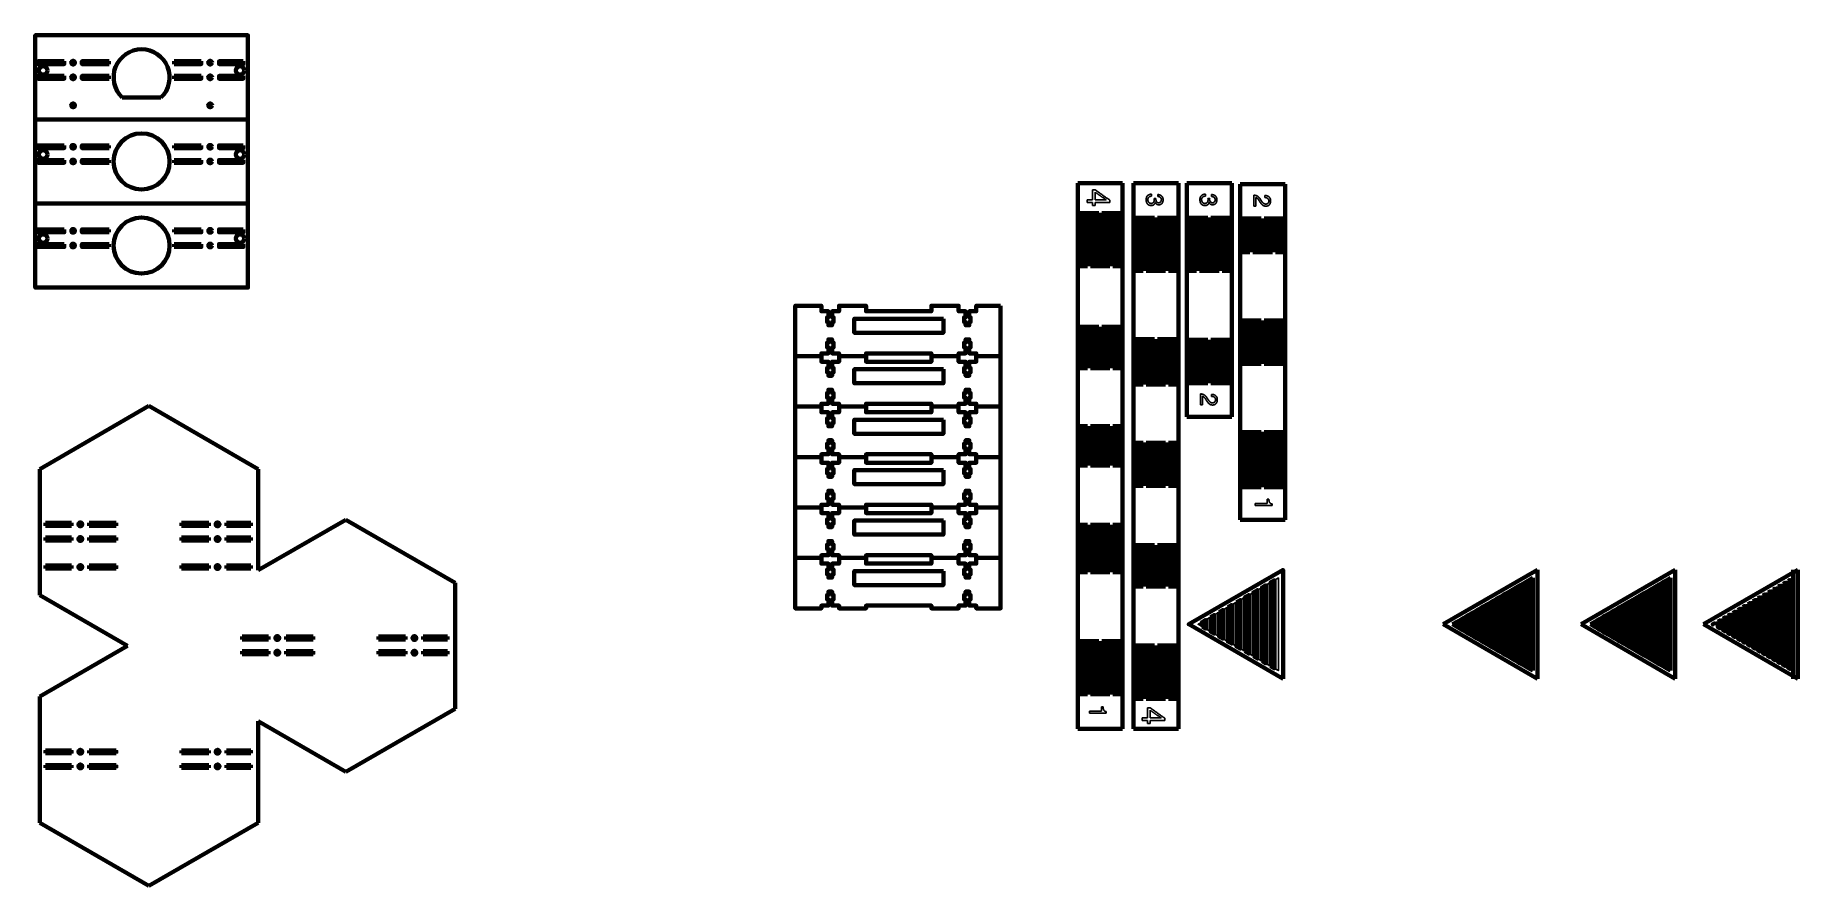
# Model space of a CAD drawing. Header units: millimetres. Extents: x -1430 to 457, y 2331 to 3242.
import ezdxf

# ---------------------------------------------------------------- set-up
doc = ezdxf.new("R2010")
doc.units = ezdxf.units.MM
for name, color, linetype, lineweight, true_color in [('Draft', 172, 'Continuous', 140, 0x0000bf), ('laserCut_Line$CutThrough_Line', 1, 'Continuous', 140, 0xff0000), ('laserCut_wood', 18, 'Continuous', 100, 0x000000)]:
    doc.layers.add(name, color=color, linetype=linetype, lineweight=lineweight, true_color=true_color)
doc.layers.add('laserCut_Line$Decoration_Line', color=18, linetype='Continuous', true_color=0x000000)

msp = doc.modelspace()

# ---------------------------------------------------------------- linework, layer by layer
at = {"layer": 'Draft'}
for points in [[(141.1, 2642.2), (143.1, 2643.3)], [(146.5, 2645.3), (148.5, 2646.4)], [(151.8, 2648.4), (153.8, 2649.5)], [(157.2, 2651.5), (159.2, 2652.6)], [(162.6, 2654.6), (164.6, 2655.7)], [(167.9, 2657.7), (169.9, 2658.8)], [(288.2, 2641.9), (291.9, 2644.1)], [(293.5, 2645), (297.3, 2647.2)], [(298.9, 2648.1), (302.7, 2650.3)], [(304.3, 2651.2), (308, 2653.4)], [(309.6, 2654.3), (313.4, 2656.5)], [(315, 2657.4), (318.8, 2659.6)], [(108.9, 2623.6), (110.9, 2624.7)], [(108.9, 2623.6), (110.9, 2624.7)], [(114.2, 2626.7), (116.2, 2627.8)], [(119.6, 2629.8), (121.6, 2630.9)], [(125, 2632.9), (127, 2634)], [(130.3, 2636), (132.3, 2637.1)], [(135.7, 2639.1), (137.7, 2640.2)], [(255.9, 2623.3), (259.7, 2625.5)], [(261.3, 2626.4), (265.1, 2628.6)], [(266.7, 2629.5), (270.4, 2631.7)], [(272.1, 2632.6), (275.8, 2634.8)], [(277.4, 2635.7), (281.2, 2637.9)], [(282.8, 2638.8), (286.5, 2641)], [(92.8, 2614.3), (94.8, 2615.4)], [(92.8, 2608.1), (94.8, 2606.9)], [(98.1, 2617.4), (100.1, 2618.5)], [(98.1, 2605), (100.1, 2603.8)], [(103.5, 2620.5), (105.5, 2621.6)], [(239.8, 2614), (243.6, 2616.2)], [(239.8, 2608.4), (243.6, 2606.2)], [(245.2, 2617.1), (249, 2619.3)], [(245.2, 2605.3), (249, 2603.1)], [(250.6, 2620.2), (254.3, 2622.4)], [(103.5, 2601.9), (105.5, 2600.7)], [(108.9, 2598.8), (110.9, 2597.6)], [(108.9, 2598.8), (110.9, 2597.6)], [(114.2, 2595.7), (116.2, 2594.5)], [(119.6, 2592.6), (121.6, 2591.4)], [(125, 2589.5), (127, 2588.3)], [(130.3, 2586.4), (132.3, 2585.2)], [(250.6, 2602.2), (254.3, 2600)], [(255.9, 2599.1), (259.7, 2596.9)], [(261.3, 2596), (265.1, 2593.8)], [(266.7, 2592.9), (270.4, 2590.7)], [(272.1, 2589.8), (275.8, 2587.6)], [(277.4, 2586.7), (281.2, 2584.5)], [(135.7, 2583.3), (137.7, 2582.1)], [(141.1, 2580.2), (143.1, 2579)], [(146.5, 2577.1), (148.5, 2575.9)], [(151.8, 2574), (153.8, 2572.8)], [(157.2, 2570.9), (159.2, 2569.7)], [(162.6, 2567.8), (164.6, 2566.6)], [(282.8, 2583.6), (286.5, 2581.4)], [(288.2, 2580.5), (291.9, 2578.3)], [(293.5, 2577.4), (297.3, 2575.2)], [(298.9, 2574.3), (302.7, 2572.1)], [(304.3, 2571.2), (308, 2569)], [(309.6, 2568.1), (313.4, 2565.9)], [(167.9, 2564.7), (169.9, 2563.5)], [(315, 2565), (318.8, 2562.8)]]:
    msp.add_lwpolyline(points, dxfattribs=at)
at = {"layer": 'laserCut_Line$CutThrough_Line'}
for p, q in [((-313.9, 3083.3), (-313.9, 3053.3)), ((-265.9, 3053.3), (-265.9, 3083.3)), ((-254.2, 3083.3), (-254.2, 3048.3)), ((-206.2, 3048.3), (-206.2, 3083.3)), ((-197, 3083.3), (-197, 3048.3)), ((-149, 3048.3), (-149, 3083.3)), ((-139.9, 3082.2), (-139.9, 3047.2)), ((-91.9, 3047.2), (-91.9, 3082.2)), ((-313.9, 3053.3), (-313.9, 2992.5)), ((-265.9, 2992.5), (-265.9, 3053.3)), ((-254.2, 3048.3), (-254.2, 2987.5)), ((-206.2, 2987.5), (-206.2, 3048.3)), ((-197, 3048.3), (-197, 2987.5)), ((-149, 2987.5), (-149, 3048.3)), ((-139.9, 3047.2), (-139.9, 3008)), ((-91.9, 3008), (-91.9, 3047.2)), ((-139.9, 3008), (-139.9, 2938)), ((-91.9, 2938), (-91.9, 3008)), ((-313.9, 2992.5), (-313.9, 2932.5)), ((-265.9, 2932.5), (-265.9, 2992.5)), ((-254.2, 2987.5), (-254.2, 2917.5)), ((-206.2, 2917.5), (-206.2, 2987.5)), ((-197, 2987.5), (-197, 2917.5)), ((-149, 2917.5), (-149, 2987.5)), ((-313.9, 2932.5), (-313.9, 2883.3)), ((-265.9, 2883.3), (-265.9, 2932.5)), ((-139.9, 2938), (-139.9, 2888.8)), ((-91.9, 2888.8), (-91.9, 2938)), ((-254.2, 2917.5), (-254.2, 2865.9)), ((-206.2, 2865.9), (-206.2, 2917.5)), ((-197, 2917.5), (-197, 2868.3)), ((-149, 2868.3), (-149, 2917.5)), ((-139.9, 2888.8), (-139.9, 2818.8)), ((-91.9, 2818.8), (-91.9, 2888.8)), ((-313.9, 2883.3), (-313.9, 2823.3)), ((-265.9, 2823.3), (-265.9, 2883.3)), ((-254.2, 2865.9), (-254.2, 2805.9)), ((-206.2, 2805.9), (-206.2, 2865.9)), ((-197, 2868.3), (-197, 2833.3)), ((-149, 2833.3), (-149, 2868.3)), ((-313.9, 2823.3), (-313.9, 2779.1)), ((-265.9, 2779.1), (-265.9, 2823.3)), ((-139.9, 2818.8), (-139.9, 2758.1)), ((-91.9, 2758.1), (-91.9, 2818.8)), ((-254.2, 2805.9), (-254.2, 2757.2)), ((-206.2, 2757.2), (-206.2, 2805.9)), ((-313.9, 2779.1), (-313.9, 2719.1)), ((-265.9, 2719.1), (-265.9, 2779.1)), ((-254.2, 2757.2), (-254.2, 2697.2)), ((-206.2, 2697.2), (-206.2, 2757.2)), ((-139.9, 2758.1), (-139.9, 2723.1)), ((-91.9, 2723.1), (-91.9, 2758.1)), ((-313.9, 2719.1), (-313.9, 2664.9)), ((-265.9, 2664.9), (-265.9, 2719.1)), ((-139.9, 2723.1), (-91.9, 2723.1)), ((-254.2, 2697.2), (-254.2, 2649.5)), ((-206.2, 2649.5), (-206.2, 2697.2)), ((-313.9, 2664.9), (-313.9, 2594.9)), ((-265.9, 2594.9), (-265.9, 2664.9)), ((77.4, 2611.2), (178.3, 2669.5)), ((178.3, 2669.5), (178.3, 2552.9)), ((225, 2611.2), (325.9, 2669.5)), ((325.9, 2669.5), (325.9, 2552.9)), ((356.1, 2611.2), (457, 2669.5)), ((452, 2669.5), (452, 2552.9)), ((457, 2669.5), (457, 2552.9)), ((-254.2, 2649.5), (-254.2, 2589.5)), ((-206.2, 2589.5), (-206.2, 2649.5)), ((141.1, 2642.2), (141.1, 2580.2)), ((143.1, 2579), (143.1, 2643.3)), ((146.5, 2645.3), (146.5, 2577.1)), ((148.5, 2575.9), (148.5, 2646.4)), ((151.8, 2648.4), (151.8, 2574)), ((153.8, 2572.8), (153.8, 2649.5)), ((157.2, 2651.5), (157.2, 2570.9)), ((159.2, 2569.7), (159.2, 2652.6)), ((162.6, 2654.6), (162.6, 2567.8)), ((164.6, 2566.6), (164.6, 2655.7)), ((167.9, 2657.7), (167.9, 2564.7)), ((173.3, 2660.8), (169.9, 2658.8)), ((169.9, 2563.5), (169.9, 2658.8)), ((173.3, 2561.6), (173.3, 2660.8)), ((293.5, 2645), (291.9, 2644.1)), ((291.9, 2644.1), (291.9, 2578.3)), ((293.5, 2577.4), (293.5, 2645)), ((298.9, 2648.1), (297.3, 2647.2)), ((297.3, 2647.2), (297.3, 2575.2)), ((298.9, 2574.3), (298.9, 2648.1)), ((304.3, 2651.2), (302.7, 2650.3)), ((302.7, 2650.3), (302.7, 2572.1)), ((304.3, 2571.2), (304.3, 2651.2)), ((309.6, 2654.3), (308, 2653.4)), ((308, 2653.4), (308, 2569)), ((309.6, 2568.1), (309.6, 2654.3)), ((315, 2657.4), (313.4, 2656.5)), ((313.4, 2656.5), (313.4, 2565.9)), ((315, 2565), (315, 2657.4)), ((320.9, 2660.8), (318.8, 2659.6)), ((318.8, 2659.6), (318.8, 2562.8)), ((320.9, 2561.6), (320.9, 2660.8)), ((108.9, 2623.6), (108.9, 2598.8)), ((110.9, 2597.6), (110.9, 2624.7)), ((114.2, 2626.7), (114.2, 2595.7)), ((116.2, 2594.5), (116.2, 2627.8)), ((119.6, 2629.8), (119.6, 2592.6)), ((121.6, 2591.4), (121.6, 2630.9)), ((125, 2632.9), (125, 2589.5)), ((127, 2588.3), (127, 2634)), ((130.3, 2636), (130.3, 2586.4)), ((132.3, 2585.2), (132.3, 2637.1)), ((135.7, 2639.1, 1.9), (135.7, 2583.3, 1.9)), ((137.7, 2582.1, 1.9), (137.7, 2640.2, 1.9)), ((255.9, 2623.3), (254.3, 2622.4)), ((255.9, 2599.1), (255.9, 2623.3)), ((261.3, 2626.4), (259.7, 2625.5)), ((259.7, 2625.5), (259.7, 2596.9)), ((261.3, 2596), (261.3, 2626.4)), ((266.7, 2629.5), (265.1, 2628.6)), ((265.1, 2628.6), (265.1, 2593.8)), ((266.7, 2592.9), (266.7, 2629.5)), ((272.1, 2632.6), (270.4, 2631.7)), ((270.4, 2631.7), (270.4, 2590.7)), ((272.1, 2589.8), (272.1, 2632.6)), ((277.4, 2635.7), (275.8, 2634.8)), ((275.8, 2634.8), (275.8, 2587.6)), ((277.4, 2586.7), (277.4, 2635.7)), ((282.8, 2638.8), (281.2, 2637.9)), ((281.2, 2637.9), (281.2, 2584.5)), ((282.8, 2583.6), (282.8, 2638.8)), ((288.2, 2641.9), (286.5, 2641)), ((286.5, 2641), (286.5, 2581.4)), ((288.2, 2580.5), (288.2, 2641.9)), ((178.3, 2552.9), (77.4, 2611.2)), ((92.8, 2614.3), (87.4, 2611.2)), ((87.4, 2611.2), (92.8, 2608.1)), ((92.8, 2614.3), (92.8, 2608.1)), ((94.8, 2606.9), (94.8, 2615.4)), ((98.1, 2617.4), (98.1, 2605)), ((100.1, 2603.8), (100.1, 2618.5)), ((103.5, 2620.5), (103.5, 2601.9)), ((105.5, 2600.7), (105.5, 2621.6)), ((325.9, 2552.9), (225, 2611.2)), ((239.8, 2614), (235, 2611.2)), ((235, 2611.2), (239.8, 2608.4)), ((239.8, 2608.4), (239.8, 2614)), ((245.2, 2617.1), (243.6, 2616.2)), ((243.6, 2616.2), (243.6, 2606.2)), ((243.6, 2606.2), (245.2, 2605.3)), ((245.2, 2605.3), (245.2, 2617.1)), ((250.6, 2620.2), (249, 2619.3)), ((249, 2619.3), (249, 2603.1)), ((250.6, 2602.2), (250.6, 2620.2)), ((254.3, 2622.4), (254.3, 2600)), ((457, 2552.9), (356.1, 2611.2)), ((-313.9, 2594.9), (-313.9, 2534.2)), ((-265.9, 2534.2), (-265.9, 2594.9)), ((-254.2, 2589.5), (-254.2, 2529.4)), ((-206.2, 2529.4), (-206.2, 2589.5)), ((249, 2603.1), (250.6, 2602.2)), ((254.3, 2600), (255.9, 2599.1)), ((259.7, 2596.9), (261.3, 2596)), ((265.1, 2593.8), (266.7, 2592.9)), ((270.4, 2590.7), (272.1, 2589.8)), ((275.8, 2587.6), (277.4, 2586.7)), ((281.2, 2584.5), (282.8, 2583.6)), ((286.5, 2581.4), (288.2, 2580.5)), ((291.9, 2578.3), (293.5, 2577.4)), ((297.3, 2575.2), (298.9, 2574.3)), ((302.7, 2572.1), (304.3, 2571.2)), ((308, 2569), (309.6, 2568.1)), ((169.9, 2563.5), (173.3, 2561.6)), ((313.4, 2565.9), (315, 2565)), ((318.8, 2562.8), (320.9, 2561.6)), ((-313.9, 2534.2), (-313.9, 2499.2)), ((-265.9, 2499.2), (-265.9, 2534.2)), ((-254.2, 2529.4), (-254.2, 2499.4)), ((-206.2, 2499.4), (-206.2, 2529.4))]:
    msp.add_line(p, q, dxfattribs=at)
for points in [[(-265.9, 3083.3), (-313.9, 3083.3)], [(-206.2, 3083.3), (-254.2, 3083.3)], [(-149, 3083.3), (-197, 3083.3)], [(-91.9, 3082.2), (-139.9, 3082.2)], [(-149, 2833.3), (-197, 2833.3)], [(141.1, 2642.2), (137.7, 2640.2)], [(146.5, 2645.3), (143.1, 2643.3)], [(151.8, 2648.4), (148.5, 2646.4)], [(157.2, 2651.5), (153.8, 2649.5)], [(162.6, 2654.6), (159.2, 2652.6)], [(167.9, 2657.7), (164.6, 2655.7)], [(108.9, 2623.6), (105.5, 2621.6)], [(114.2, 2626.7), (110.9, 2624.7)], [(119.6, 2629.8), (116.2, 2627.8)], [(125, 2632.9), (121.6, 2630.9)], [(130.3, 2636), (127, 2634)], [(135.7, 2639.1), (132.3, 2637.1)], [(98.1, 2617.4), (94.8, 2615.4)], [(94.8, 2606.9), (98.1, 2605)], [(98.1, 2605), (94.8, 2606.9)], [(103.5, 2620.5), (100.1, 2618.5)], [(100.1, 2603.8), (103.5, 2601.9)], [(103.5, 2601.9), (100.1, 2603.8)], [(105.5, 2600.7), (108.9, 2598.8)], [(108.9, 2598.8), (105.5, 2600.7)], [(110.9, 2597.6), (114.2, 2595.7)], [(114.2, 2595.7), (110.9, 2597.6)], [(116.2, 2594.5), (119.6, 2592.6)], [(119.6, 2592.6), (116.2, 2594.5)], [(121.6, 2591.4), (125, 2589.5)], [(125, 2589.5), (121.6, 2591.4)], [(127, 2588.3), (130.3, 2586.4)], [(130.3, 2586.4), (127, 2588.3)], [(132.3, 2585.2), (135.7, 2583.3)], [(135.7, 2583.3), (132.3, 2585.2)], [(137.7, 2582.1), (141.1, 2580.2)], [(141.1, 2580.2), (137.7, 2582.1)], [(143.1, 2579), (146.5, 2577.1)], [(146.5, 2577.1), (143.1, 2579)], [(148.5, 2575.9), (151.8, 2574)], [(151.8, 2574), (148.5, 2575.9)], [(153.8, 2572.8), (157.2, 2570.9)], [(157.2, 2570.9), (153.8, 2572.8)], [(159.2, 2569.7), (162.6, 2567.8)], [(162.6, 2567.8), (159.2, 2569.7)], [(164.6, 2566.6), (167.9, 2564.7)], [(167.9, 2564.7), (164.6, 2566.6)], [(-265.9, 2499.2), (-313.9, 2499.2)], [(-206.2, 2499.4), (-254.2, 2499.4)]]:
    msp.add_lwpolyline(points, dxfattribs=at)
for points in [[(-396.6, 2952.2), (-422.6, 2952.2), (-422.6, 2946.2), (-430.1, 2946.2), (-430.1, 2939.6), (-428.6, 2939.6), (-428.6, 2934.8), (-430.1, 2934.8), (-430.1, 2931.2), (-434.1, 2931.2), (-434.1, 2934.8), (-435.6, 2934.8), (-435.6, 2939.6), (-434.1, 2939.6), (-434.1, 2946.2), (-441.6, 2946.2), (-441.6, 2952.2), (-470.6, 2952.2), (-470.6, 2946.2), (-540.5, 2946.2), (-540.5, 2952.2), (-569.4, 2952.2), (-569.4, 2946.2), (-576.9, 2946.2), (-576.9, 2939.6), (-575.4, 2939.6), (-575.4, 2934.8), (-576.9, 2934.8), (-576.9, 2931.2), (-580.9, 2931.2), (-580.9, 2934.8), (-582.4, 2934.8), (-582.4, 2939.6), (-580.9, 2939.6), (-580.9, 2946.2), (-588.4, 2946.2), (-588.4, 2952.2), (-616.4, 2952.2), (-616.4, 2898.2), (-588.4, 2898.2), (-588.4, 2901.2), (-580.9, 2901.2), (-580.9, 2907.8), (-582.4, 2907.8), (-582.4, 2912.6), (-580.9, 2912.6), (-580.9, 2916.2), (-576.9, 2916.2), (-576.9, 2912.6), (-575.4, 2912.6), (-575.4, 2907.8), (-576.9, 2907.8), (-576.9, 2901.2), (-569.4, 2901.2), (-569.4, 2898.2), (-540.5, 2898.2), (-540.5, 2901.2), (-470.6, 2901.2), (-470.6, 2898.2), (-441.6, 2898.2), (-441.6, 2901.2), (-434.1, 2901.2), (-434.1, 2907.8), (-435.6, 2907.8), (-435.6, 2912.6), (-434.1, 2912.6), (-434.1, 2916.2), (-430.1, 2916.2), (-430.1, 2912.6), (-428.6, 2912.6), (-428.6, 2907.8), (-430.1, 2907.8), (-430.1, 2901.2), (-422.6, 2901.2), (-422.6, 2898.2), (-396.6, 2898.2)], [(-457.8, 2938.2), (-457.8, 2923.2), (-553.2, 2923.2), (-553.2, 2938.2)], [(-396.6, 2898.2), (-422.6, 2898.2), (-422.6, 2892.2), (-430.1, 2892.2), (-430.1, 2885.6), (-428.6, 2885.6), (-428.6, 2880.8), (-430.1, 2880.8), (-430.1, 2877.2), (-434.1, 2877.2), (-434.1, 2880.8), (-435.6, 2880.8), (-435.6, 2885.6), (-434.1, 2885.6), (-434.1, 2892.2), (-441.6, 2892.2), (-441.6, 2898.2), (-470.6, 2898.2), (-470.6, 2892.2), (-540.5, 2892.2), (-540.5, 2898.2), (-569.4, 2898.2), (-569.4, 2892.2), (-576.9, 2892.2), (-576.9, 2885.6), (-575.4, 2885.6), (-575.4, 2880.8), (-576.9, 2880.8), (-576.9, 2877.2), (-580.9, 2877.2), (-580.9, 2880.8), (-582.4, 2880.8), (-582.4, 2885.6), (-580.9, 2885.6), (-580.9, 2892.2), (-588.4, 2892.2), (-588.4, 2898.2), (-616.4, 2898.2), (-616.4, 2844.2), (-588.4, 2844.2), (-588.4, 2847.2), (-580.9, 2847.2), (-580.9, 2853.8), (-582.4, 2853.8), (-582.4, 2858.6), (-580.9, 2858.6), (-580.9, 2862.2), (-576.9, 2862.2), (-576.9, 2858.6), (-575.4, 2858.6), (-575.4, 2853.8), (-576.9, 2853.8), (-576.9, 2847.2), (-569.4, 2847.2), (-569.4, 2844.2), (-540.5, 2844.2), (-540.5, 2847.2), (-470.6, 2847.2), (-470.6, 2844.2), (-441.6, 2844.2), (-441.6, 2847.2), (-434.1, 2847.2), (-434.1, 2853.8), (-435.6, 2853.8), (-435.6, 2858.6), (-434.1, 2858.6), (-434.1, 2862.2), (-430.1, 2862.2), (-430.1, 2858.6), (-428.6, 2858.6), (-428.6, 2853.8), (-430.1, 2853.8), (-430.1, 2847.2), (-422.6, 2847.2), (-422.6, 2844.2), (-396.6, 2844.2)], [(-457.8, 2884.2), (-457.8, 2869.2), (-553.2, 2869.2), (-553.2, 2884.2)], [(-396.6, 2844.2), (-422.6, 2844.2), (-422.6, 2838.2), (-430.1, 2838.2), (-430.1, 2831.6), (-428.6, 2831.6), (-428.6, 2826.8), (-430.1, 2826.8), (-430.1, 2823.2), (-434.1, 2823.2), (-434.1, 2826.8), (-435.6, 2826.8), (-435.6, 2831.6), (-434.1, 2831.6), (-434.1, 2838.2), (-441.6, 2838.2), (-441.6, 2844.2), (-470.6, 2844.2), (-470.6, 2838.2), (-540.5, 2838.2), (-540.5, 2844.2), (-569.4, 2844.2), (-569.4, 2838.2), (-576.9, 2838.2), (-576.9, 2831.6), (-575.4, 2831.6), (-575.4, 2826.8), (-576.9, 2826.8), (-576.9, 2823.2), (-580.9, 2823.2), (-580.9, 2826.8), (-582.4, 2826.8), (-582.4, 2831.6), (-580.9, 2831.6), (-580.9, 2838.2), (-588.4, 2838.2), (-588.4, 2844.2), (-616.4, 2844.2), (-616.4, 2790.2), (-588.4, 2790.2), (-588.4, 2793.2), (-580.9, 2793.2), (-580.9, 2799.8), (-582.4, 2799.8), (-582.4, 2804.6), (-580.9, 2804.6), (-580.9, 2808.2), (-576.9, 2808.2), (-576.9, 2804.6), (-575.4, 2804.6), (-575.4, 2799.8), (-576.9, 2799.8), (-576.9, 2793.2), (-569.4, 2793.2), (-569.4, 2790.2), (-540.5, 2790.2), (-540.5, 2793.2), (-470.6, 2793.2), (-470.6, 2790.2), (-441.6, 2790.2), (-441.6, 2793.2), (-434.1, 2793.2), (-434.1, 2799.8), (-435.6, 2799.8), (-435.6, 2804.6), (-434.1, 2804.6), (-434.1, 2808.2), (-430.1, 2808.2), (-430.1, 2804.6), (-428.6, 2804.6), (-428.6, 2799.8), (-430.1, 2799.8), (-430.1, 2793.2), (-422.6, 2793.2), (-422.6, 2790.2), (-396.6, 2790.2)], [(-457.8, 2830.2), (-457.8, 2815.2), (-553.2, 2815.2), (-553.2, 2830.2)], [(-396.6, 2790.2), (-422.6, 2790.2), (-422.6, 2784.2), (-430.1, 2784.2), (-430.1, 2777.6), (-428.6, 2777.6), (-428.6, 2772.8), (-430.1, 2772.8), (-430.1, 2769.2), (-434.1, 2769.2), (-434.1, 2772.8), (-435.6, 2772.8), (-435.6, 2777.6), (-434.1, 2777.6), (-434.1, 2784.2), (-441.6, 2784.2), (-441.6, 2790.2), (-470.6, 2790.2), (-470.6, 2784.2), (-540.5, 2784.2), (-540.5, 2790.2), (-569.4, 2790.2), (-569.4, 2784.2), (-576.9, 2784.2), (-576.9, 2777.6), (-575.4, 2777.6), (-575.4, 2772.8), (-576.9, 2772.8), (-576.9, 2769.2), (-580.9, 2769.2), (-580.9, 2772.8), (-582.4, 2772.8), (-582.4, 2777.6), (-580.9, 2777.6), (-580.9, 2784.2), (-588.4, 2784.2), (-588.4, 2790.2), (-616.4, 2790.2), (-616.4, 2736.2), (-588.4, 2736.2), (-588.4, 2739.2), (-580.9, 2739.2), (-580.9, 2745.8), (-582.4, 2745.8), (-582.4, 2750.6), (-580.9, 2750.6), (-580.9, 2754.2), (-576.9, 2754.2), (-576.9, 2750.6), (-575.4, 2750.6), (-575.4, 2745.8), (-576.9, 2745.8), (-576.9, 2739.2), (-569.4, 2739.2), (-569.4, 2736.2), (-540.5, 2736.2), (-540.5, 2739.2), (-470.6, 2739.2), (-470.6, 2736.2), (-441.6, 2736.2), (-441.6, 2739.2), (-434.1, 2739.2), (-434.1, 2745.8), (-435.6, 2745.8), (-435.6, 2750.6), (-434.1, 2750.6), (-434.1, 2754.2), (-430.1, 2754.2), (-430.1, 2750.6), (-428.6, 2750.6), (-428.6, 2745.8), (-430.1, 2745.8), (-430.1, 2739.2), (-422.6, 2739.2), (-422.6, 2736.2), (-396.6, 2736.2)], [(-457.8, 2776.2), (-457.8, 2761.2), (-553.2, 2761.2), (-553.2, 2776.2)], [(-396.6, 2736.2), (-422.6, 2736.2), (-422.6, 2730.2), (-430.1, 2730.2), (-430.1, 2723.6), (-428.6, 2723.6), (-428.6, 2718.8), (-430.1, 2718.8), (-430.1, 2715.2), (-434.1, 2715.2), (-434.1, 2718.8), (-435.6, 2718.8), (-435.6, 2723.6), (-434.1, 2723.6), (-434.1, 2730.2), (-441.6, 2730.2), (-441.6, 2736.2), (-470.6, 2736.2), (-470.6, 2730.2), (-540.5, 2730.2), (-540.5, 2736.2), (-569.4, 2736.2), (-569.4, 2730.2), (-576.9, 2730.2), (-576.9, 2723.6), (-575.4, 2723.6), (-575.4, 2718.8), (-576.9, 2718.8), (-576.9, 2715.2), (-580.9, 2715.2), (-580.9, 2718.8), (-582.4, 2718.8), (-582.4, 2723.6), (-580.9, 2723.6), (-580.9, 2730.2), (-588.4, 2730.2), (-588.4, 2736.2), (-616.4, 2736.2), (-616.4, 2682.2), (-588.4, 2682.2), (-588.4, 2685.2), (-580.9, 2685.2), (-580.9, 2691.8), (-582.4, 2691.8), (-582.4, 2696.6), (-580.9, 2696.6), (-580.9, 2700.2), (-576.9, 2700.2), (-576.9, 2696.6), (-575.4, 2696.6), (-575.4, 2691.8), (-576.9, 2691.8), (-576.9, 2685.2), (-569.4, 2685.2), (-569.4, 2682.2), (-540.5, 2682.2), (-540.5, 2685.2), (-470.6, 2685.2), (-470.6, 2682.2), (-441.6, 2682.2), (-441.6, 2685.2), (-434.1, 2685.2), (-434.1, 2691.8), (-435.6, 2691.8), (-435.6, 2696.6), (-434.1, 2696.6), (-434.1, 2700.2), (-430.1, 2700.2), (-430.1, 2696.6), (-428.6, 2696.6), (-428.6, 2691.8), (-430.1, 2691.8), (-430.1, 2685.2), (-422.6, 2685.2), (-422.6, 2682.2), (-396.6, 2682.2)], [(-457.8, 2722.2), (-457.8, 2707.2), (-553.2, 2707.2), (-553.2, 2722.2)], [(-396.6, 2682.2), (-422.6, 2682.2), (-422.6, 2676.2), (-430.1, 2676.2), (-430.1, 2669.6), (-428.6, 2669.6), (-428.6, 2664.8), (-430.1, 2664.8), (-430.1, 2661.2), (-434.1, 2661.2), (-434.1, 2664.8), (-435.6, 2664.8), (-435.6, 2669.6), (-434.1, 2669.6), (-434.1, 2676.2), (-441.6, 2676.2), (-441.6, 2682.2), (-470.6, 2682.2), (-470.6, 2676.2), (-540.5, 2676.2), (-540.5, 2682.2), (-569.4, 2682.2), (-569.4, 2676.2), (-576.9, 2676.2), (-576.9, 2669.6), (-575.4, 2669.6), (-575.4, 2664.8), (-576.9, 2664.8), (-576.9, 2661.2), (-580.9, 2661.2), (-580.9, 2664.8), (-582.4, 2664.8), (-582.4, 2669.6), (-580.9, 2669.6), (-580.9, 2676.2), (-588.4, 2676.2), (-588.4, 2682.2), (-616.4, 2682.2), (-616.4, 2628.2), (-588.4, 2628.2), (-588.4, 2631.2), (-580.9, 2631.2), (-580.9, 2637.8), (-582.4, 2637.8), (-582.4, 2642.6), (-580.9, 2642.6), (-580.9, 2646.2), (-576.9, 2646.2), (-576.9, 2642.6), (-575.4, 2642.6), (-575.4, 2637.8), (-576.9, 2637.8), (-576.9, 2631.2), (-569.4, 2631.2), (-569.4, 2628.2), (-540.5, 2628.2), (-540.5, 2631.2), (-470.6, 2631.2), (-470.6, 2628.2), (-441.6, 2628.2), (-441.6, 2631.2), (-434.1, 2631.2), (-434.1, 2637.8), (-435.6, 2637.8), (-435.6, 2642.6), (-434.1, 2642.6), (-434.1, 2646.2), (-430.1, 2646.2), (-430.1, 2642.6), (-428.6, 2642.6), (-428.6, 2637.8), (-430.1, 2637.8), (-430.1, 2631.2), (-422.6, 2631.2), (-422.6, 2628.2), (-396.6, 2628.2)], [(-457.8, 2668.2), (-457.8, 2653.2), (-553.2, 2653.2), (-553.2, 2668.2)], [(-94.1, 2552.9), (-195, 2611.2), (-94.1, 2669.5)], [(-135, 2582.3), (-130.8, 2579.9), (-130.8, 2642.5), (-135, 2640.1)], [(-125.8, 2577), (-121.6, 2574.6), (-121.6, 2647.8), (-125.8, 2645.4)], [(-116.6, 2571.7), (-112.4, 2569.3), (-112.4, 2653.1), (-116.6, 2650.7)], [(-107.4, 2566.4), (-103.3, 2564), (-103.3, 2658.4), (-107.4, 2656)], [(419.8, 2642.2), (419.8, 2580.2), (421.8, 2579), (421.8, 2643.3)], [(425.2, 2645.3), (425.2, 2577.1), (427.2, 2575.9), (427.2, 2646.4)], [(430.6, 2648.4), (430.6, 2574), (432.6, 2572.8), (432.6, 2649.5)], [(435.9, 2651.5), (435.9, 2570.9), (437.9, 2569.7), (437.9, 2652.6)], [(441.3, 2654.6), (441.3, 2567.8), (443.3, 2566.6), (443.3, 2655.7)], [(446.7, 2657.7), (446.7, 2564.7), (448.7, 2563.5), (448.7, 2658.8)], [(-162.5, 2624.2), (-162.5, 2598.2), (-158.3, 2595.8), (-158.3, 2626.6)], [(-153.3, 2629.5), (-153.3, 2592.9), (-149.1, 2590.5), (-149.1, 2631.9)], [(-144.1, 2634.8), (-144.1, 2587.6), (-140, 2585.2), (-140, 2637.2)], [(387.6, 2623.6), (387.6, 2598.8), (389.6, 2597.6), (389.6, 2624.7)], [(393, 2626.7), (393, 2595.7), (395, 2594.5), (395, 2627.8)], [(398.3, 2629.8), (398.3, 2592.6), (400.3, 2591.4), (400.3, 2630.9)], [(403.7, 2632.9), (403.7, 2589.5), (405.7, 2588.3), (405.7, 2634)], [(409.1, 2636), (409.1, 2586.4), (411.1, 2585.2), (411.1, 2637.1)], [(414.4, 2639.1), (414.4, 2583.3), (416.4, 2582.1), (416.4, 2640.2)], [(-180.8, 2608.8), (-176.7, 2606.4), (-176.7, 2616), (-180.8, 2613.6)], [(-171.7, 2618.9), (-171.7, 2603.5), (-167.5, 2601.1), (-167.5, 2621.3)], [(367.6, 2610.3), (367.6, 2612.1), (366.1, 2611.2)], [(371.5, 2614.3), (371.5, 2608.1), (373.5, 2606.9), (373.5, 2615.4)], [(376.9, 2617.4), (376.9, 2605), (378.9, 2603.8), (378.9, 2618.5)], [(382.2, 2620.5), (382.2, 2601.9), (384.2, 2600.7), (384.2, 2621.6)]]:
    msp.add_lwpolyline(points, close=True, dxfattribs=at)
for points in [[(-313.9, 3049.3), (-310.5, 3049.3), (-307, 3049.3), (-303.5, 3049.3)], [(-313.9, 3045.1), (-310.5, 3045.1), (-307, 3045.1), (-303.5, 3045.1)], [(-313.9, 3040.9), (-310.5, 3040.9), (-307, 3040.9), (-303.5, 3040.9)], [(-312.3, 3051.4), (-305.4, 3051.4), (-298.5, 3051.4), (-291.5, 3051.4)], [(-312.3, 3047.2), (-305.4, 3047.2), (-298.5, 3047.2), (-291.5, 3047.2)], [(-312.3, 3043), (-305.4, 3043), (-298.5, 3043), (-291.5, 3043)], [(-312.3, 3038.8), (-305.4, 3038.8), (-298.5, 3038.8), (-291.5, 3038.8)], [(-279.5, 3049.3), (-286.5, 3049.3), (-293.4, 3049.3), (-300.3, 3049.3)], [(-279.5, 3045.1), (-286.5, 3045.1), (-293.4, 3045.1), (-300.3, 3045.1)], [(-279.5, 3040.9), (-286.5, 3040.9), (-293.4, 3040.9), (-300.3, 3040.9)], [(-267.5, 3051.4), (-274.5, 3051.4), (-281.4, 3051.4), (-288.3, 3051.4)], [(-267.5, 3047.2), (-274.5, 3047.2), (-281.4, 3047.2), (-288.3, 3047.2)], [(-267.5, 3043), (-274.5, 3043), (-281.4, 3043), (-288.3, 3043)], [(-267.5, 3038.8), (-274.5, 3038.8), (-281.4, 3038.8), (-288.3, 3038.8)], [(-265.9, 3049.3), (-269.4, 3049.3), (-272.9, 3049.3), (-276.3, 3049.3)], [(-265.9, 3045.1), (-269.4, 3045.1), (-272.9, 3045.1), (-276.3, 3045.1)], [(-265.9, 3040.9), (-269.4, 3040.9), (-272.9, 3040.9), (-276.3, 3040.9)], [(-254.2, 3044.3), (-250.8, 3044.3), (-247.3, 3044.3), (-243.8, 3044.3)], [(-254.2, 3040.1), (-250.8, 3040.1), (-247.3, 3040.1), (-243.8, 3040.1)], [(-252.6, 3046.4), (-245.7, 3046.4), (-238.8, 3046.4), (-231.8, 3046.4)], [(-252.6, 3042.2), (-245.7, 3042.2), (-238.8, 3042.2), (-231.8, 3042.2)], [(-219.8, 3044.3), (-226.8, 3044.3), (-233.7, 3044.3), (-240.6, 3044.3)], [(-219.8, 3040.1), (-226.8, 3040.1), (-233.7, 3040.1), (-240.6, 3040.1)], [(-207.8, 3046.4), (-214.8, 3046.4), (-221.7, 3046.4), (-228.6, 3046.4)], [(-207.8, 3042.2), (-214.8, 3042.2), (-221.7, 3042.2), (-228.6, 3042.2)], [(-206.2, 3044.3), (-209.7, 3044.3), (-213.2, 3044.3), (-216.6, 3044.3)], [(-206.2, 3040.1), (-209.7, 3040.1), (-213.2, 3040.1), (-216.6, 3040.1)], [(-197, 3044.3), (-193.6, 3044.3), (-190.1, 3044.3), (-186.6, 3044.3)], [(-197, 3040.1), (-193.6, 3040.1), (-190.1, 3040.1), (-186.6, 3040.1)], [(-195.4, 3046.4), (-188.5, 3046.4), (-181.6, 3046.4), (-174.6, 3046.4)], [(-195.4, 3042.2), (-188.5, 3042.2), (-181.6, 3042.2), (-174.6, 3042.2)], [(-162.6, 3044.3), (-169.6, 3044.3), (-176.5, 3044.3), (-183.4, 3044.3)], [(-162.6, 3040.1), (-169.6, 3040.1), (-176.5, 3040.1), (-183.4, 3040.1)], [(-150.6, 3046.4), (-157.6, 3046.4), (-164.5, 3046.4), (-171.4, 3046.4)], [(-150.6, 3042.2), (-157.6, 3042.2), (-164.5, 3042.2), (-171.4, 3042.2)], [(-149, 3044.3), (-152.5, 3044.3), (-156, 3044.3), (-159.4, 3044.3)], [(-149, 3040.1), (-152.5, 3040.1), (-156, 3040.1), (-159.4, 3040.1)], [(-139.9, 3043.3), (-136.5, 3043.3), (-133, 3043.3), (-129.5, 3043.3)], [(-139.9, 3039.1), (-136.5, 3039.1), (-133, 3039.1), (-129.5, 3039.1)], [(-138.3, 3045.4), (-131.4, 3045.4), (-124.5, 3045.4), (-117.5, 3045.4)], [(-138.3, 3041.2), (-131.4, 3041.2), (-124.5, 3041.2), (-117.5, 3041.2)], [(-105.5, 3043.3), (-112.5, 3043.3), (-119.4, 3043.3), (-126.3, 3043.3)], [(-105.5, 3039.1), (-112.5, 3039.1), (-119.4, 3039.1), (-126.3, 3039.1)], [(-93.5, 3045.4), (-100.5, 3045.4), (-107.4, 3045.4), (-114.3, 3045.4)], [(-93.5, 3041.2), (-100.5, 3041.2), (-107.4, 3041.2), (-114.3, 3041.2)], [(-91.9, 3043.3), (-95.4, 3043.3), (-98.9, 3043.3), (-102.3, 3043.3)], [(-91.9, 3039.1), (-95.4, 3039.1), (-98.9, 3039.1), (-102.3, 3039.1)], [(-313.9, 3036.7), (-310.5, 3036.7), (-307, 3036.7), (-303.5, 3036.7)], [(-313.9, 3032.5), (-310.5, 3032.5), (-307, 3032.5), (-303.5, 3032.5)], [(-313.9, 3028.3), (-310.5, 3028.3), (-307, 3028.3), (-303.5, 3028.3)], [(-313.9, 3024.1), (-310.5, 3024.1), (-307, 3024.1), (-303.5, 3024.1)], [(-313.9, 3019.9), (-310.5, 3019.9), (-307, 3019.9), (-303.5, 3019.9)], [(-312.3, 3034.6), (-305.4, 3034.6), (-298.5, 3034.6), (-291.5, 3034.6)], [(-312.3, 3030.4), (-305.4, 3030.4), (-298.5, 3030.4), (-291.5, 3030.4)], [(-312.3, 3026.2), (-305.4, 3026.2), (-298.5, 3026.2), (-291.5, 3026.2)], [(-312.3, 3022), (-305.4, 3022), (-298.5, 3022), (-291.5, 3022)], [(-279.5, 3036.7), (-286.5, 3036.7), (-293.4, 3036.7), (-300.3, 3036.7)], [(-279.5, 3032.5), (-286.5, 3032.5), (-293.4, 3032.5), (-300.3, 3032.5)], [(-279.5, 3028.3), (-286.5, 3028.3), (-293.4, 3028.3), (-300.3, 3028.3)], [(-279.5, 3024.1), (-286.5, 3024.1), (-293.4, 3024.1), (-300.3, 3024.1)], [(-279.5, 3019.9), (-286.5, 3019.9), (-293.4, 3019.9), (-300.3, 3019.9)], [(-267.5, 3034.6), (-274.5, 3034.6), (-281.4, 3034.6), (-288.3, 3034.6)], [(-267.5, 3030.4), (-274.5, 3030.4), (-281.4, 3030.4), (-288.3, 3030.4)], [(-267.5, 3026.2), (-274.5, 3026.2), (-281.4, 3026.2), (-288.3, 3026.2)], [(-267.5, 3022), (-274.5, 3022), (-281.4, 3022), (-288.3, 3022)], [(-265.9, 3036.7), (-269.4, 3036.7), (-272.9, 3036.7), (-276.3, 3036.7)], [(-265.9, 3032.5), (-269.4, 3032.5), (-272.9, 3032.5), (-276.3, 3032.5)], [(-265.9, 3028.3), (-269.4, 3028.3), (-272.9, 3028.3), (-276.3, 3028.3)], [(-265.9, 3024.1), (-269.4, 3024.1), (-272.9, 3024.1), (-276.3, 3024.1)], [(-265.9, 3019.9), (-269.4, 3019.9), (-272.9, 3019.9), (-276.3, 3019.9)], [(-254.2, 3035.9), (-250.8, 3035.9), (-247.3, 3035.9), (-243.8, 3035.9)], [(-254.2, 3031.7), (-250.8, 3031.7), (-247.3, 3031.7), (-243.8, 3031.7)], [(-254.2, 3027.5), (-250.8, 3027.5), (-247.3, 3027.5), (-243.8, 3027.5)], [(-254.2, 3023.3), (-250.8, 3023.3), (-247.3, 3023.3), (-243.8, 3023.3)], [(-252.6, 3038), (-245.7, 3038), (-238.8, 3038), (-231.8, 3038)], [(-252.6, 3033.8), (-245.7, 3033.8), (-238.8, 3033.8), (-231.8, 3033.8)], [(-252.6, 3029.6), (-245.7, 3029.6), (-238.8, 3029.6), (-231.8, 3029.6)], [(-252.6, 3025.4), (-245.7, 3025.4), (-238.8, 3025.4), (-231.8, 3025.4)], [(-252.6, 3021.2), (-245.7, 3021.2), (-238.8, 3021.2), (-231.8, 3021.2)], [(-219.8, 3035.9), (-226.8, 3035.9), (-233.7, 3035.9), (-240.6, 3035.9)], [(-219.8, 3031.7), (-226.8, 3031.7), (-233.7, 3031.7), (-240.6, 3031.7)], [(-219.8, 3027.5), (-226.8, 3027.5), (-233.7, 3027.5), (-240.6, 3027.5)], [(-219.8, 3023.3), (-226.8, 3023.3), (-233.7, 3023.3), (-240.6, 3023.3)], [(-207.8, 3038), (-214.8, 3038), (-221.7, 3038), (-228.6, 3038)], [(-207.8, 3033.8), (-214.8, 3033.8), (-221.7, 3033.8), (-228.6, 3033.8)], [(-207.8, 3029.6), (-214.8, 3029.6), (-221.7, 3029.6), (-228.6, 3029.6)], [(-207.8, 3025.4), (-214.8, 3025.4), (-221.7, 3025.4), (-228.6, 3025.4)], [(-207.8, 3021.2), (-214.8, 3021.2), (-221.7, 3021.2), (-228.6, 3021.2)], [(-206.2, 3035.9), (-209.7, 3035.9), (-213.2, 3035.9), (-216.6, 3035.9)], [(-206.2, 3031.7), (-209.7, 3031.7), (-213.2, 3031.7), (-216.6, 3031.7)], [(-206.2, 3027.5), (-209.7, 3027.5), (-213.2, 3027.5), (-216.6, 3027.5)], [(-206.2, 3023.3), (-209.7, 3023.3), (-213.2, 3023.3), (-216.6, 3023.3)], [(-197, 3035.9), (-193.6, 3035.9), (-190.1, 3035.9), (-186.6, 3035.9)], [(-197, 3031.7), (-193.6, 3031.7), (-190.1, 3031.7), (-186.6, 3031.7)], [(-197, 3027.5), (-193.6, 3027.5), (-190.1, 3027.5), (-186.6, 3027.5)], [(-197, 3023.3), (-193.6, 3023.3), (-190.1, 3023.3), (-186.6, 3023.3)], [(-195.4, 3038), (-188.5, 3038), (-181.6, 3038), (-174.6, 3038)], [(-195.4, 3033.8), (-188.5, 3033.8), (-181.6, 3033.8), (-174.6, 3033.8)], [(-195.4, 3029.6), (-188.5, 3029.6), (-181.6, 3029.6), (-174.6, 3029.6)], [(-195.4, 3025.4), (-188.5, 3025.4), (-181.6, 3025.4), (-174.6, 3025.4)], [(-195.4, 3021.2), (-188.5, 3021.2), (-181.6, 3021.2), (-174.6, 3021.2)], [(-162.6, 3035.9), (-169.6, 3035.9), (-176.5, 3035.9), (-183.4, 3035.9)], [(-162.6, 3031.7), (-169.6, 3031.7), (-176.5, 3031.7), (-183.4, 3031.7)], [(-162.6, 3027.5), (-169.6, 3027.5), (-176.5, 3027.5), (-183.4, 3027.5)], [(-162.6, 3023.3), (-169.6, 3023.3), (-176.5, 3023.3), (-183.4, 3023.3)], [(-150.6, 3038), (-157.6, 3038), (-164.5, 3038), (-171.4, 3038)], [(-150.6, 3033.8), (-157.6, 3033.8), (-164.5, 3033.8), (-171.4, 3033.8)], [(-150.6, 3029.6), (-157.6, 3029.6), (-164.5, 3029.6), (-171.4, 3029.6)], [(-150.6, 3025.4), (-157.6, 3025.4), (-164.5, 3025.4), (-171.4, 3025.4)], [(-150.6, 3021.2), (-157.6, 3021.2), (-164.5, 3021.2), (-171.4, 3021.2)], [(-149, 3035.9), (-152.5, 3035.9), (-156, 3035.9), (-159.4, 3035.9)], [(-149, 3031.7), (-152.5, 3031.7), (-156, 3031.7), (-159.4, 3031.7)], [(-149, 3027.5), (-152.5, 3027.5), (-156, 3027.5), (-159.4, 3027.5)], [(-149, 3023.3), (-152.5, 3023.3), (-156, 3023.3), (-159.4, 3023.3)], [(-139.9, 3034.9), (-136.5, 3034.9), (-133, 3034.9), (-129.5, 3034.9)], [(-139.9, 3030.7), (-136.5, 3030.7), (-133, 3030.7), (-129.5, 3030.7)], [(-139.9, 3026.5), (-136.5, 3026.5), (-133, 3026.5), (-129.5, 3026.5)], [(-139.9, 3022.2), (-136.5, 3022.2), (-133, 3022.2), (-129.5, 3022.2)], [(-138.3, 3037), (-131.4, 3037), (-124.5, 3037), (-117.5, 3037)], [(-138.3, 3032.8), (-131.4, 3032.8), (-124.5, 3032.8), (-117.5, 3032.8)], [(-138.3, 3028.6), (-131.4, 3028.6), (-124.5, 3028.6), (-117.5, 3028.6)], [(-138.3, 3024.4), (-131.4, 3024.4), (-124.5, 3024.4), (-117.5, 3024.4)], [(-138.3, 3020.1), (-131.4, 3020.1), (-124.5, 3020.1), (-117.5, 3020.1)], [(-105.5, 3034.9), (-112.5, 3034.9), (-119.4, 3034.9), (-126.3, 3034.9)], [(-105.5, 3030.7), (-112.5, 3030.7), (-119.4, 3030.7), (-126.3, 3030.7)], [(-105.5, 3026.5), (-112.5, 3026.5), (-119.4, 3026.5), (-126.3, 3026.5)], [(-105.5, 3022.2), (-112.5, 3022.2), (-119.4, 3022.2), (-126.3, 3022.2)], [(-93.5, 3037), (-100.5, 3037), (-107.4, 3037), (-114.3, 3037)], [(-93.5, 3032.8), (-100.5, 3032.8), (-107.4, 3032.8), (-114.3, 3032.8)], [(-93.5, 3028.6), (-100.5, 3028.6), (-107.4, 3028.6), (-114.3, 3028.6)], [(-93.5, 3024.4), (-100.5, 3024.4), (-107.4, 3024.4), (-114.3, 3024.4)], [(-93.5, 3020.1), (-100.5, 3020.1), (-107.4, 3020.1), (-114.3, 3020.1)], [(-91.9, 3034.9), (-95.4, 3034.9), (-98.9, 3034.9), (-102.3, 3034.9)], [(-91.9, 3030.7), (-95.4, 3030.7), (-98.9, 3030.7), (-102.3, 3030.7)], [(-91.9, 3026.5), (-95.4, 3026.5), (-98.9, 3026.5), (-102.3, 3026.5)], [(-91.9, 3022.2), (-95.4, 3022.2), (-98.9, 3022.2), (-102.3, 3022.2)], [(-313.9, 3015.7), (-310.5, 3015.7), (-307, 3015.7), (-303.5, 3015.7)], [(-313.9, 3011.5), (-310.5, 3011.5), (-307, 3011.5), (-303.5, 3011.5)], [(-313.9, 3007.3), (-310.5, 3007.3), (-307, 3007.3), (-303.5, 3007.3)], [(-313.9, 3003), (-310.5, 3003), (-307, 3003), (-303.5, 3003)], [(-312.3, 3017.8), (-305.4, 3017.8), (-298.5, 3017.8), (-291.5, 3017.8)], [(-312.3, 3013.6), (-305.4, 3013.6), (-298.5, 3013.6), (-291.5, 3013.6)], [(-312.3, 3009.4), (-305.4, 3009.4), (-298.5, 3009.4), (-291.5, 3009.4)], [(-312.3, 3005.2), (-305.4, 3005.2), (-298.5, 3005.2), (-291.5, 3005.2)], [(-312.3, 3000.9), (-305.4, 3000.9), (-298.5, 3000.9), (-291.5, 3000.9)], [(-279.5, 3015.7), (-286.5, 3015.7), (-293.4, 3015.7), (-300.3, 3015.7)], [(-279.5, 3011.5), (-286.5, 3011.5), (-293.4, 3011.5), (-300.3, 3011.5)], [(-279.5, 3007.3), (-286.5, 3007.3), (-293.4, 3007.3), (-300.3, 3007.3)], [(-279.5, 3003), (-286.5, 3003), (-293.4, 3003), (-300.3, 3003)], [(-267.5, 3017.8), (-274.5, 3017.8), (-281.4, 3017.8), (-288.3, 3017.8)], [(-267.5, 3013.6), (-274.5, 3013.6), (-281.4, 3013.6), (-288.3, 3013.6)], [(-267.5, 3009.4), (-274.5, 3009.4), (-281.4, 3009.4), (-288.3, 3009.4)], [(-267.5, 3005.2), (-274.5, 3005.2), (-281.4, 3005.2), (-288.3, 3005.2)], [(-267.5, 3000.9), (-274.5, 3000.9), (-281.4, 3000.9), (-288.3, 3000.9)], [(-265.9, 3015.7), (-269.4, 3015.7), (-272.9, 3015.7), (-276.3, 3015.7)], [(-265.9, 3011.5), (-269.4, 3011.5), (-272.9, 3011.5), (-276.3, 3011.5)], [(-265.9, 3007.3), (-269.4, 3007.3), (-272.9, 3007.3), (-276.3, 3007.3)], [(-265.9, 3003), (-269.4, 3003), (-272.9, 3003), (-276.3, 3003)], [(-254.2, 3019.1), (-250.8, 3019.1), (-247.3, 3019.1), (-243.8, 3019.1)], [(-254.2, 3014.9), (-250.8, 3014.9), (-247.3, 3014.9), (-243.8, 3014.9)], [(-254.2, 3010.7), (-250.8, 3010.7), (-247.3, 3010.7), (-243.8, 3010.7)], [(-254.2, 3006.5), (-250.8, 3006.5), (-247.3, 3006.5), (-243.8, 3006.5)], [(-254.2, 3002.3), (-250.8, 3002.3), (-247.3, 3002.3), (-243.8, 3002.3)], [(-252.6, 3017), (-245.7, 3017), (-238.8, 3017), (-231.8, 3017)], [(-252.6, 3012.8), (-245.7, 3012.8), (-238.8, 3012.8), (-231.8, 3012.8)], [(-252.6, 3008.6), (-245.7, 3008.6), (-238.8, 3008.6), (-231.8, 3008.6)], [(-252.6, 3004.4), (-245.7, 3004.4), (-238.8, 3004.4), (-231.8, 3004.4)], [(-219.8, 3019.1), (-226.8, 3019.1), (-233.7, 3019.1), (-240.6, 3019.1)], [(-219.8, 3014.9), (-226.8, 3014.9), (-233.7, 3014.9), (-240.6, 3014.9)], [(-219.8, 3010.7), (-226.8, 3010.7), (-233.7, 3010.7), (-240.6, 3010.7)], [(-219.8, 3006.5), (-226.8, 3006.5), (-233.7, 3006.5), (-240.6, 3006.5)], [(-219.8, 3002.3), (-226.8, 3002.3), (-233.7, 3002.3), (-240.6, 3002.3)], [(-207.8, 3017), (-214.8, 3017), (-221.7, 3017), (-228.6, 3017)], [(-207.8, 3012.8), (-214.8, 3012.8), (-221.7, 3012.8), (-228.6, 3012.8)], [(-207.8, 3008.6), (-214.8, 3008.6), (-221.7, 3008.6), (-228.6, 3008.6)], [(-207.8, 3004.4), (-214.8, 3004.4), (-221.7, 3004.4), (-228.6, 3004.4)], [(-206.2, 3019.1), (-209.7, 3019.1), (-213.2, 3019.1), (-216.6, 3019.1)], [(-206.2, 3014.9), (-209.7, 3014.9), (-213.2, 3014.9), (-216.6, 3014.9)], [(-206.2, 3010.7), (-209.7, 3010.7), (-213.2, 3010.7), (-216.6, 3010.7)], [(-206.2, 3006.5), (-209.7, 3006.5), (-213.2, 3006.5), (-216.6, 3006.5)], [(-206.2, 3002.3), (-209.7, 3002.3), (-213.2, 3002.3), (-216.6, 3002.3)], [(-197, 3019.1), (-193.6, 3019.1), (-190.1, 3019.1), (-186.6, 3019.1)], [(-197, 3014.9), (-193.6, 3014.9), (-190.1, 3014.9), (-186.6, 3014.9)], [(-197, 3010.7), (-193.6, 3010.7), (-190.1, 3010.7), (-186.6, 3010.7)], [(-197, 3006.5), (-193.6, 3006.5), (-190.1, 3006.5), (-186.6, 3006.5)], [(-197, 3002.3), (-193.6, 3002.3), (-190.1, 3002.3), (-186.6, 3002.3)], [(-195.4, 3017), (-188.5, 3017), (-181.6, 3017), (-174.6, 3017)], [(-195.4, 3012.8), (-188.5, 3012.8), (-181.6, 3012.8), (-174.6, 3012.8)], [(-195.4, 3008.6), (-188.5, 3008.6), (-181.6, 3008.6), (-174.6, 3008.6)], [(-195.4, 3004.4), (-188.5, 3004.4), (-181.6, 3004.4), (-174.6, 3004.4)], [(-162.6, 3019.1), (-169.6, 3019.1), (-176.5, 3019.1), (-183.4, 3019.1)], [(-162.6, 3014.9), (-169.6, 3014.9), (-176.5, 3014.9), (-183.4, 3014.9)], [(-162.6, 3010.7), (-169.6, 3010.7), (-176.5, 3010.7), (-183.4, 3010.7)], [(-162.6, 3006.5), (-169.6, 3006.5), (-176.5, 3006.5), (-183.4, 3006.5)], [(-162.6, 3002.3), (-169.6, 3002.3), (-176.5, 3002.3), (-183.4, 3002.3)], [(-150.6, 3017), (-157.6, 3017), (-164.5, 3017), (-171.4, 3017)], [(-150.6, 3012.8), (-157.6, 3012.8), (-164.5, 3012.8), (-171.4, 3012.8)], [(-150.6, 3008.6), (-157.6, 3008.6), (-164.5, 3008.6), (-171.4, 3008.6)], [(-150.6, 3004.4), (-157.6, 3004.4), (-164.5, 3004.4), (-171.4, 3004.4)], [(-149, 3019.1), (-152.5, 3019.1), (-156, 3019.1), (-159.4, 3019.1)], [(-149, 3014.9), (-152.5, 3014.9), (-156, 3014.9), (-159.4, 3014.9)], [(-149, 3010.7), (-152.5, 3010.7), (-156, 3010.7), (-159.4, 3010.7)], [(-149, 3006.5), (-152.5, 3006.5), (-156, 3006.5), (-159.4, 3006.5)], [(-149, 3002.3), (-152.5, 3002.3), (-156, 3002.3), (-159.4, 3002.3)], [(-139.9, 3018), (-136.5, 3018), (-133, 3018), (-129.5, 3018)], [(-139.9, 3013.8), (-136.5, 3013.8), (-133, 3013.8), (-129.5, 3013.8)], [(-139.9, 3009.6), (-136.5, 3009.6), (-133, 3009.6), (-129.5, 3009.6)], [(-138.3, 3015.9), (-131.4, 3015.9), (-124.5, 3015.9), (-117.5, 3015.9)], [(-138.3, 3011.7), (-131.4, 3011.7), (-124.5, 3011.7), (-117.5, 3011.7)], [(-105.5, 3018), (-112.5, 3018), (-119.4, 3018), (-126.3, 3018)], [(-105.5, 3013.8), (-112.5, 3013.8), (-119.4, 3013.8), (-126.3, 3013.8)], [(-105.5, 3009.6), (-112.5, 3009.6), (-119.4, 3009.6), (-126.3, 3009.6)], [(-93.5, 3015.9), (-100.5, 3015.9), (-107.4, 3015.9), (-114.3, 3015.9)], [(-93.5, 3011.7), (-100.5, 3011.7), (-107.4, 3011.7), (-114.3, 3011.7)], [(-91.9, 3018), (-95.4, 3018), (-98.9, 3018), (-102.3, 3018)], [(-91.9, 3013.8), (-95.4, 3013.8), (-98.9, 3013.8), (-102.3, 3013.8)], [(-91.9, 3009.6), (-95.4, 3009.6), (-98.9, 3009.6), (-102.3, 3009.6)], [(-313.9, 2998.8), (-310.5, 2998.8), (-307, 2998.8), (-303.5, 2998.8)], [(-313.9, 2994.6), (-310.5, 2994.6), (-307, 2994.6), (-303.5, 2994.6)], [(-312.3, 2996.7), (-305.4, 2996.7), (-298.5, 2996.7), (-291.5, 2996.7)], [(-279.5, 2998.8), (-286.5, 2998.8), (-293.4, 2998.8), (-300.3, 2998.8)], [(-279.5, 2994.6), (-286.5, 2994.6), (-293.4, 2994.6), (-300.3, 2994.6)], [(-267.5, 2996.7), (-274.5, 2996.7), (-281.4, 2996.7), (-288.3, 2996.7)], [(-265.9, 2998.8), (-269.4, 2998.8), (-272.9, 2998.8), (-276.3, 2998.8)], [(-265.9, 2994.6), (-269.4, 2994.6), (-272.9, 2994.6), (-276.3, 2994.6)], [(-254.2, 2998), (-250.8, 2998), (-247.3, 2998), (-243.8, 2998)], [(-254.2, 2993.8), (-250.8, 2993.8), (-247.3, 2993.8), (-243.8, 2993.8)], [(-254.2, 2989.6), (-250.8, 2989.6), (-247.3, 2989.6), (-243.8, 2989.6)], [(-252.6, 3000.2), (-245.7, 3000.2), (-238.8, 3000.2), (-231.8, 3000.2)], [(-252.6, 2995.9), (-245.7, 2995.9), (-238.8, 2995.9), (-231.8, 2995.9)], [(-252.6, 2991.7), (-245.7, 2991.7), (-238.8, 2991.7), (-231.8, 2991.7)], [(-219.8, 2998), (-226.8, 2998), (-233.7, 2998), (-240.6, 2998)], [(-219.8, 2993.8), (-226.8, 2993.8), (-233.7, 2993.8), (-240.6, 2993.8)], [(-219.8, 2989.6), (-226.8, 2989.6), (-233.7, 2989.6), (-240.6, 2989.6)], [(-207.8, 3000.2), (-214.8, 3000.2), (-221.7, 3000.2), (-228.6, 3000.2)], [(-207.8, 2995.9), (-214.8, 2995.9), (-221.7, 2995.9), (-228.6, 2995.9)], [(-207.8, 2991.7), (-214.8, 2991.7), (-221.7, 2991.7), (-228.6, 2991.7)], [(-206.2, 2998), (-209.7, 2998), (-213.2, 2998), (-216.6, 2998)], [(-206.2, 2993.8), (-209.7, 2993.8), (-213.2, 2993.8), (-216.6, 2993.8)], [(-206.2, 2989.6), (-209.7, 2989.6), (-213.2, 2989.6), (-216.6, 2989.6)], [(-197, 2998), (-193.6, 2998), (-190.1, 2998), (-186.6, 2998)], [(-197, 2993.8), (-193.6, 2993.8), (-190.1, 2993.8), (-186.6, 2993.8)], [(-197, 2989.6), (-193.6, 2989.6), (-190.1, 2989.6), (-186.6, 2989.6)], [(-195.4, 3000.2), (-188.5, 3000.2), (-181.6, 3000.2), (-174.6, 3000.2)], [(-195.4, 2995.9), (-188.5, 2995.9), (-181.6, 2995.9), (-174.6, 2995.9)], [(-195.4, 2991.7), (-188.5, 2991.7), (-181.6, 2991.7), (-174.6, 2991.7)], [(-162.6, 2998), (-169.6, 2998), (-176.5, 2998), (-183.4, 2998)], [(-162.6, 2993.8), (-169.6, 2993.8), (-176.5, 2993.8), (-183.4, 2993.8)], [(-162.6, 2989.6), (-169.6, 2989.6), (-176.5, 2989.6), (-183.4, 2989.6)], [(-150.6, 3000.2), (-157.6, 3000.2), (-164.5, 3000.2), (-171.4, 3000.2)], [(-150.6, 2995.9), (-157.6, 2995.9), (-164.5, 2995.9), (-171.4, 2995.9)], [(-150.6, 2991.7), (-157.6, 2991.7), (-164.5, 2991.7), (-171.4, 2991.7)], [(-149, 2998), (-152.5, 2998), (-156, 2998), (-159.4, 2998)], [(-149, 2993.8), (-152.5, 2993.8), (-156, 2993.8), (-159.4, 2993.8)], [(-149, 2989.6), (-152.5, 2989.6), (-156, 2989.6), (-159.4, 2989.6)], [(-313.9, 2927.5), (-310.5, 2927.5), (-307, 2927.5), (-303.5, 2927.5)], [(-312.3, 2929.6), (-305.4, 2929.6), (-298.5, 2929.6), (-291.5, 2929.6)], [(-312.3, 2925.4), (-305.4, 2925.4), (-298.5, 2925.4), (-291.5, 2925.4)], [(-279.5, 2927.5), (-286.5, 2927.5), (-293.4, 2927.5), (-300.3, 2927.5)], [(-267.5, 2929.6), (-274.5, 2929.6), (-281.4, 2929.6), (-288.3, 2929.6)], [(-267.5, 2925.4), (-274.5, 2925.4), (-281.4, 2925.4), (-288.3, 2925.4)], [(-265.9, 2927.5), (-269.4, 2927.5), (-272.9, 2927.5), (-276.3, 2927.5)], [(-139.9, 2934.1), (-136.5, 2934.1), (-133, 2934.1), (-129.5, 2934.1)], [(-139.9, 2929.9), (-136.5, 2929.9), (-133, 2929.9), (-129.5, 2929.9)], [(-139.9, 2925.7), (-136.5, 2925.7), (-133, 2925.7), (-129.5, 2925.7)], [(-138.3, 2936.2), (-131.4, 2936.2), (-124.5, 2936.2), (-117.5, 2936.2)], [(-138.3, 2932), (-131.4, 2932), (-124.5, 2932), (-117.5, 2932)], [(-138.3, 2927.8), (-131.4, 2927.8), (-124.5, 2927.8), (-117.5, 2927.8)], [(-105.5, 2934.1), (-112.5, 2934.1), (-119.4, 2934.1), (-126.3, 2934.1)], [(-105.5, 2929.9), (-112.5, 2929.9), (-119.4, 2929.9), (-126.3, 2929.9)], [(-105.5, 2925.7), (-112.5, 2925.7), (-119.4, 2925.7), (-126.3, 2925.7)], [(-93.5, 2936.2), (-100.5, 2936.2), (-107.4, 2936.2), (-114.3, 2936.2)], [(-93.5, 2932), (-100.5, 2932), (-107.4, 2932), (-114.3, 2932)], [(-93.5, 2927.8), (-100.5, 2927.8), (-107.4, 2927.8), (-114.3, 2927.8)], [(-91.9, 2934.1), (-95.4, 2934.1), (-98.9, 2934.1), (-102.3, 2934.1)], [(-91.9, 2929.9), (-95.4, 2929.9), (-98.9, 2929.9), (-102.3, 2929.9)], [(-91.9, 2925.7), (-95.4, 2925.7), (-98.9, 2925.7), (-102.3, 2925.7)], [(-313.9, 2923.3), (-310.5, 2923.3), (-307, 2923.3), (-303.5, 2923.3)], [(-313.9, 2919.1), (-310.5, 2919.1), (-307, 2919.1), (-303.5, 2919.1)], [(-313.9, 2914.9), (-310.5, 2914.9), (-307, 2914.9), (-303.5, 2914.9)], [(-313.9, 2910.7), (-310.5, 2910.7), (-307, 2910.7), (-303.5, 2910.7)], [(-313.9, 2906.5), (-310.5, 2906.5), (-307, 2906.5), (-303.5, 2906.5)], [(-312.3, 2921.2), (-305.4, 2921.2), (-298.5, 2921.2), (-291.5, 2921.2)], [(-312.3, 2917), (-305.4, 2917), (-298.5, 2917), (-291.5, 2917)], [(-312.3, 2912.8), (-305.4, 2912.8), (-298.5, 2912.8), (-291.5, 2912.8)], [(-312.3, 2908.6), (-305.4, 2908.6), (-298.5, 2908.6), (-291.5, 2908.6)], [(-279.5, 2923.3), (-286.5, 2923.3), (-293.4, 2923.3), (-300.3, 2923.3)], [(-279.5, 2919.1), (-286.5, 2919.1), (-293.4, 2919.1), (-300.3, 2919.1)], [(-279.5, 2914.9), (-286.5, 2914.9), (-293.4, 2914.9), (-300.3, 2914.9)], [(-279.5, 2910.7), (-286.5, 2910.7), (-293.4, 2910.7), (-300.3, 2910.7)], [(-279.5, 2906.5), (-286.5, 2906.5), (-293.4, 2906.5), (-300.3, 2906.5)], [(-267.5, 2921.2), (-274.5, 2921.2), (-281.4, 2921.2), (-288.3, 2921.2)], [(-267.5, 2917), (-274.5, 2917), (-281.4, 2917), (-288.3, 2917)], [(-267.5, 2912.8), (-274.5, 2912.8), (-281.4, 2912.8), (-288.3, 2912.8)], [(-267.5, 2908.6), (-274.5, 2908.6), (-281.4, 2908.6), (-288.3, 2908.6)], [(-265.9, 2923.3), (-269.4, 2923.3), (-272.9, 2923.3), (-276.3, 2923.3)], [(-265.9, 2919.1), (-269.4, 2919.1), (-272.9, 2919.1), (-276.3, 2919.1)], [(-265.9, 2914.9), (-269.4, 2914.9), (-272.9, 2914.9), (-276.3, 2914.9)], [(-265.9, 2910.7), (-269.4, 2910.7), (-272.9, 2910.7), (-276.3, 2910.7)], [(-265.9, 2906.5), (-269.4, 2906.5), (-272.9, 2906.5), (-276.3, 2906.5)], [(-254.2, 2914.3), (-250.8, 2914.3), (-247.3, 2914.3), (-243.8, 2914.3)], [(-254.2, 2910.1), (-250.8, 2910.1), (-247.3, 2910.1), (-243.8, 2910.1)], [(-252.6, 2916.4), (-245.7, 2916.4), (-238.8, 2916.4), (-231.8, 2916.4)], [(-252.6, 2912.2), (-245.7, 2912.2), (-238.8, 2912.2), (-231.8, 2912.2)], [(-252.6, 2908), (-245.7, 2908), (-238.8, 2908), (-231.8, 2908)], [(-219.8, 2914.3), (-226.8, 2914.3), (-233.7, 2914.3), (-240.6, 2914.3)], [(-219.8, 2910.1), (-226.8, 2910.1), (-233.7, 2910.1), (-240.6, 2910.1)], [(-207.8, 2916.4), (-214.8, 2916.4), (-221.7, 2916.4), (-228.6, 2916.4)], [(-207.8, 2912.2), (-214.8, 2912.2), (-221.7, 2912.2), (-228.6, 2912.2)], [(-207.8, 2908), (-214.8, 2908), (-221.7, 2908), (-228.6, 2908)], [(-206.2, 2914.3), (-209.7, 2914.3), (-213.2, 2914.3), (-216.6, 2914.3)], [(-206.2, 2910.1), (-209.7, 2910.1), (-213.2, 2910.1), (-216.6, 2910.1)], [(-197, 2913.6), (-193.6, 2913.6), (-190.1, 2913.6), (-186.6, 2913.6)], [(-197, 2909.4), (-193.6, 2909.4), (-190.1, 2909.4), (-186.6, 2909.4)], [(-195.4, 2915.7), (-188.5, 2915.7), (-181.6, 2915.7), (-174.6, 2915.7)], [(-195.4, 2911.5), (-188.5, 2911.5), (-181.6, 2911.5), (-174.6, 2911.5)], [(-195.4, 2907.3), (-188.5, 2907.3), (-181.6, 2907.3), (-174.6, 2907.3)], [(-162.6, 2913.6), (-169.6, 2913.6), (-176.5, 2913.6), (-183.4, 2913.6)], [(-162.6, 2909.4), (-169.6, 2909.4), (-176.5, 2909.4), (-183.4, 2909.4)], [(-150.6, 2915.7), (-157.6, 2915.7), (-164.5, 2915.7), (-171.4, 2915.7)], [(-150.6, 2911.5), (-157.6, 2911.5), (-164.5, 2911.5), (-171.4, 2911.5)], [(-150.6, 2907.3), (-157.6, 2907.3), (-164.5, 2907.3), (-171.4, 2907.3)], [(-149, 2913.6), (-152.5, 2913.6), (-156, 2913.6), (-159.4, 2913.6)], [(-149, 2909.4), (-152.5, 2909.4), (-156, 2909.4), (-159.4, 2909.4)], [(-139.9, 2921.4), (-136.5, 2921.4), (-133, 2921.4), (-129.5, 2921.4)], [(-139.9, 2917.2), (-136.5, 2917.2), (-133, 2917.2), (-129.5, 2917.2)], [(-139.9, 2913), (-136.5, 2913), (-133, 2913), (-129.5, 2913)], [(-139.9, 2908.8), (-136.5, 2908.8), (-133, 2908.8), (-129.5, 2908.8)], [(-138.3, 2923.5), (-131.4, 2923.5), (-124.5, 2923.5), (-117.5, 2923.5)], [(-138.3, 2919.3), (-131.4, 2919.3), (-124.5, 2919.3), (-117.5, 2919.3)], [(-138.3, 2915.1), (-131.4, 2915.1), (-124.5, 2915.1), (-117.5, 2915.1)], [(-138.3, 2910.9), (-131.4, 2910.9), (-124.5, 2910.9), (-117.5, 2910.9)], [(-138.3, 2906.7), (-131.4, 2906.7), (-124.5, 2906.7), (-117.5, 2906.7)], [(-105.5, 2921.4), (-112.5, 2921.4), (-119.4, 2921.4), (-126.3, 2921.4)], [(-105.5, 2917.2), (-112.5, 2917.2), (-119.4, 2917.2), (-126.3, 2917.2)], [(-105.5, 2913), (-112.5, 2913), (-119.4, 2913), (-126.3, 2913)], [(-105.5, 2908.8), (-112.5, 2908.8), (-119.4, 2908.8), (-126.3, 2908.8)], [(-93.5, 2923.5), (-100.5, 2923.5), (-107.4, 2923.5), (-114.3, 2923.5)], [(-93.5, 2919.3), (-100.5, 2919.3), (-107.4, 2919.3), (-114.3, 2919.3)], [(-93.5, 2915.1), (-100.5, 2915.1), (-107.4, 2915.1), (-114.3, 2915.1)], [(-93.5, 2910.9), (-100.5, 2910.9), (-107.4, 2910.9), (-114.3, 2910.9)], [(-93.5, 2906.7), (-100.5, 2906.7), (-107.4, 2906.7), (-114.3, 2906.7)], [(-91.9, 2921.4), (-95.4, 2921.4), (-98.9, 2921.4), (-102.3, 2921.4)], [(-91.9, 2917.2), (-95.4, 2917.2), (-98.9, 2917.2), (-102.3, 2917.2)], [(-91.9, 2913), (-95.4, 2913), (-98.9, 2913), (-102.3, 2913)], [(-91.9, 2908.8), (-95.4, 2908.8), (-98.9, 2908.8), (-102.3, 2908.8)], [(-313.9, 2902.3), (-310.5, 2902.3), (-307, 2902.3), (-303.5, 2902.3)], [(-313.9, 2898.1), (-310.5, 2898.1), (-307, 2898.1), (-303.5, 2898.1)], [(-313.9, 2893.9), (-310.5, 2893.9), (-307, 2893.9), (-303.5, 2893.9)], [(-313.9, 2889.6), (-310.5, 2889.6), (-307, 2889.6), (-303.5, 2889.6)], [(-312.3, 2904.4), (-305.4, 2904.4), (-298.5, 2904.4), (-291.5, 2904.4)], [(-312.3, 2900.2), (-305.4, 2900.2), (-298.5, 2900.2), (-291.5, 2900.2)], [(-312.3, 2896), (-305.4, 2896), (-298.5, 2896), (-291.5, 2896)], [(-312.3, 2891.8), (-305.4, 2891.8), (-298.5, 2891.8), (-291.5, 2891.8)], [(-312.3, 2887.5), (-305.4, 2887.5), (-298.5, 2887.5), (-291.5, 2887.5)], [(-279.5, 2902.3), (-286.5, 2902.3), (-293.4, 2902.3), (-300.3, 2902.3)], [(-279.5, 2898.1), (-286.5, 2898.1), (-293.4, 2898.1), (-300.3, 2898.1)], [(-279.5, 2893.9), (-286.5, 2893.9), (-293.4, 2893.9), (-300.3, 2893.9)], [(-279.5, 2889.6), (-286.5, 2889.6), (-293.4, 2889.6), (-300.3, 2889.6)], [(-267.5, 2904.4), (-274.5, 2904.4), (-281.4, 2904.4), (-288.3, 2904.4)], [(-267.5, 2900.2), (-274.5, 2900.2), (-281.4, 2900.2), (-288.3, 2900.2)], [(-267.5, 2896), (-274.5, 2896), (-281.4, 2896), (-288.3, 2896)], [(-267.5, 2891.8), (-274.5, 2891.8), (-281.4, 2891.8), (-288.3, 2891.8)], [(-267.5, 2887.5), (-274.5, 2887.5), (-281.4, 2887.5), (-288.3, 2887.5)], [(-265.9, 2902.3), (-269.4, 2902.3), (-272.9, 2902.3), (-276.3, 2902.3)], [(-265.9, 2898.1), (-269.4, 2898.1), (-272.9, 2898.1), (-276.3, 2898.1)], [(-265.9, 2893.9), (-269.4, 2893.9), (-272.9, 2893.9), (-276.3, 2893.9)], [(-265.9, 2889.6), (-269.4, 2889.6), (-272.9, 2889.6), (-276.3, 2889.6)], [(-254.2, 2905.9), (-250.8, 2905.9), (-247.3, 2905.9), (-243.8, 2905.9)], [(-254.2, 2901.7), (-250.8, 2901.7), (-247.3, 2901.7), (-243.8, 2901.7)], [(-254.2, 2897.5), (-250.8, 2897.5), (-247.3, 2897.5), (-243.8, 2897.5)], [(-254.2, 2893.3), (-250.8, 2893.3), (-247.3, 2893.3), (-243.8, 2893.3)], [(-254.2, 2889.1), (-250.8, 2889.1), (-247.3, 2889.1), (-243.8, 2889.1)], [(-252.6, 2903.8), (-245.7, 2903.8), (-238.8, 2903.8), (-231.8, 2903.8)], [(-252.6, 2899.6), (-245.7, 2899.6), (-238.8, 2899.6), (-231.8, 2899.6)], [(-252.6, 2895.4), (-245.7, 2895.4), (-238.8, 2895.4), (-231.8, 2895.4)], [(-252.6, 2891.2), (-245.7, 2891.2), (-238.8, 2891.2), (-231.8, 2891.2)], [(-219.8, 2905.9), (-226.8, 2905.9), (-233.7, 2905.9), (-240.6, 2905.9)], [(-219.8, 2901.7), (-226.8, 2901.7), (-233.7, 2901.7), (-240.6, 2901.7)], [(-219.8, 2897.5), (-226.8, 2897.5), (-233.7, 2897.5), (-240.6, 2897.5)], [(-219.8, 2893.3), (-226.8, 2893.3), (-233.7, 2893.3), (-240.6, 2893.3)], [(-219.8, 2889.1), (-226.8, 2889.1), (-233.7, 2889.1), (-240.6, 2889.1)], [(-207.8, 2903.8), (-214.8, 2903.8), (-221.7, 2903.8), (-228.6, 2903.8)], [(-207.8, 2899.6), (-214.8, 2899.6), (-221.7, 2899.6), (-228.6, 2899.6)], [(-207.8, 2895.4), (-214.8, 2895.4), (-221.7, 2895.4), (-228.6, 2895.4)], [(-207.8, 2891.2), (-214.8, 2891.2), (-221.7, 2891.2), (-228.6, 2891.2)], [(-206.2, 2905.9), (-209.7, 2905.9), (-213.2, 2905.9), (-216.6, 2905.9)], [(-206.2, 2901.7), (-209.7, 2901.7), (-213.2, 2901.7), (-216.6, 2901.7)], [(-206.2, 2897.5), (-209.7, 2897.5), (-213.2, 2897.5), (-216.6, 2897.5)], [(-206.2, 2893.3), (-209.7, 2893.3), (-213.2, 2893.3), (-216.6, 2893.3)], [(-206.2, 2889.1), (-209.7, 2889.1), (-213.2, 2889.1), (-216.6, 2889.1)], [(-197, 2905.2), (-193.6, 2905.2), (-190.1, 2905.2), (-186.6, 2905.2)], [(-197, 2901), (-193.6, 2901), (-190.1, 2901), (-186.6, 2901)], [(-197, 2896.8), (-193.6, 2896.8), (-190.1, 2896.8), (-186.6, 2896.8)], [(-197, 2892.6), (-193.6, 2892.6), (-190.1, 2892.6), (-186.6, 2892.6)], [(-197, 2888.3), (-193.6, 2888.3), (-190.1, 2888.3), (-186.6, 2888.3)], [(-195.4, 2903.1), (-188.5, 2903.1), (-181.6, 2903.1), (-174.6, 2903.1)], [(-195.4, 2898.9), (-188.5, 2898.9), (-181.6, 2898.9), (-174.6, 2898.9)], [(-195.4, 2894.7), (-188.5, 2894.7), (-181.6, 2894.7), (-174.6, 2894.7)], [(-195.4, 2890.5), (-188.5, 2890.5), (-181.6, 2890.5), (-174.6, 2890.5)], [(-162.6, 2905.2), (-169.6, 2905.2), (-176.5, 2905.2), (-183.4, 2905.2)], [(-162.6, 2901), (-169.6, 2901), (-176.5, 2901), (-183.4, 2901)], [(-162.6, 2896.8), (-169.6, 2896.8), (-176.5, 2896.8), (-183.4, 2896.8)], [(-162.6, 2892.6), (-169.6, 2892.6), (-176.5, 2892.6), (-183.4, 2892.6)], [(-162.6, 2888.3), (-169.6, 2888.3), (-176.5, 2888.3), (-183.4, 2888.3)], [(-150.6, 2903.1), (-157.6, 2903.1), (-164.5, 2903.1), (-171.4, 2903.1)], [(-150.6, 2898.9), (-157.6, 2898.9), (-164.5, 2898.9), (-171.4, 2898.9)], [(-150.6, 2894.7), (-157.6, 2894.7), (-164.5, 2894.7), (-171.4, 2894.7)], [(-150.6, 2890.5), (-157.6, 2890.5), (-164.5, 2890.5), (-171.4, 2890.5)], [(-149, 2905.2), (-152.5, 2905.2), (-156, 2905.2), (-159.4, 2905.2)], [(-149, 2901), (-152.5, 2901), (-156, 2901), (-159.4, 2901)], [(-149, 2896.8), (-152.5, 2896.8), (-156, 2896.8), (-159.4, 2896.8)], [(-149, 2892.6), (-152.5, 2892.6), (-156, 2892.6), (-159.4, 2892.6)], [(-149, 2888.3), (-152.5, 2888.3), (-156, 2888.3), (-159.4, 2888.3)], [(-139.9, 2904.6), (-136.5, 2904.6), (-133, 2904.6), (-129.5, 2904.6)], [(-139.9, 2900.4), (-136.5, 2900.4), (-133, 2900.4), (-129.5, 2900.4)], [(-139.9, 2896.2), (-136.5, 2896.2), (-133, 2896.2), (-129.5, 2896.2)], [(-139.9, 2892), (-136.5, 2892), (-133, 2892), (-129.5, 2892)], [(-138.3, 2902.5), (-131.4, 2902.5), (-124.5, 2902.5), (-117.5, 2902.5)], [(-138.3, 2898.3), (-131.4, 2898.3), (-124.5, 2898.3), (-117.5, 2898.3)], [(-138.3, 2894.1), (-131.4, 2894.1), (-124.5, 2894.1), (-117.5, 2894.1)], [(-138.3, 2889.9), (-131.4, 2889.9), (-124.5, 2889.9), (-117.5, 2889.9)], [(-105.5, 2904.6), (-112.5, 2904.6), (-119.4, 2904.6), (-126.3, 2904.6)], [(-105.5, 2900.4), (-112.5, 2900.4), (-119.4, 2900.4), (-126.3, 2900.4)], [(-105.5, 2896.2), (-112.5, 2896.2), (-119.4, 2896.2), (-126.3, 2896.2)], [(-105.5, 2892), (-112.5, 2892), (-119.4, 2892), (-126.3, 2892)], [(-93.5, 2902.5), (-100.5, 2902.5), (-107.4, 2902.5), (-114.3, 2902.5)], [(-93.5, 2898.3), (-100.5, 2898.3), (-107.4, 2898.3), (-114.3, 2898.3)], [(-93.5, 2894.1), (-100.5, 2894.1), (-107.4, 2894.1), (-114.3, 2894.1)], [(-93.5, 2889.9), (-100.5, 2889.9), (-107.4, 2889.9), (-114.3, 2889.9)], [(-91.9, 2904.6), (-95.4, 2904.6), (-98.9, 2904.6), (-102.3, 2904.6)], [(-91.9, 2900.4), (-95.4, 2900.4), (-98.9, 2900.4), (-102.3, 2900.4)], [(-91.9, 2896.2), (-95.4, 2896.2), (-98.9, 2896.2), (-102.3, 2896.2)], [(-91.9, 2892), (-95.4, 2892), (-98.9, 2892), (-102.3, 2892)], [(-313.9, 2885.4), (-310.5, 2885.4), (-307, 2885.4), (-303.5, 2885.4)], [(-279.5, 2885.4), (-286.5, 2885.4), (-293.4, 2885.4), (-300.3, 2885.4)], [(-265.9, 2885.4), (-269.4, 2885.4), (-272.9, 2885.4), (-276.3, 2885.4)], [(-254.2, 2884.9), (-250.8, 2884.9), (-247.3, 2884.9), (-243.8, 2884.9)], [(-254.2, 2880.7), (-250.8, 2880.7), (-247.3, 2880.7), (-243.8, 2880.7)], [(-254.2, 2876.4), (-250.8, 2876.4), (-247.3, 2876.4), (-243.8, 2876.4)], [(-254.2, 2872.2), (-250.8, 2872.2), (-247.3, 2872.2), (-243.8, 2872.2)], [(-252.6, 2887), (-245.7, 2887), (-238.8, 2887), (-231.8, 2887)], [(-252.6, 2882.8), (-245.7, 2882.8), (-238.8, 2882.8), (-231.8, 2882.8)], [(-252.6, 2878.6), (-245.7, 2878.6), (-238.8, 2878.6), (-231.8, 2878.6)], [(-252.6, 2874.3), (-245.7, 2874.3), (-238.8, 2874.3), (-231.8, 2874.3)], [(-252.6, 2870.1), (-245.7, 2870.1), (-238.8, 2870.1), (-231.8, 2870.1)], [(-219.8, 2884.9), (-226.8, 2884.9), (-233.7, 2884.9), (-240.6, 2884.9)], [(-219.8, 2880.7), (-226.8, 2880.7), (-233.7, 2880.7), (-240.6, 2880.7)], [(-219.8, 2876.4), (-226.8, 2876.4), (-233.7, 2876.4), (-240.6, 2876.4)], [(-219.8, 2872.2), (-226.8, 2872.2), (-233.7, 2872.2), (-240.6, 2872.2)], [(-207.8, 2887), (-214.8, 2887), (-221.7, 2887), (-228.6, 2887)], [(-207.8, 2882.8), (-214.8, 2882.8), (-221.7, 2882.8), (-228.6, 2882.8)], [(-207.8, 2878.6), (-214.8, 2878.6), (-221.7, 2878.6), (-228.6, 2878.6)], [(-207.8, 2874.3), (-214.8, 2874.3), (-221.7, 2874.3), (-228.6, 2874.3)], [(-207.8, 2870.1), (-214.8, 2870.1), (-221.7, 2870.1), (-228.6, 2870.1)], [(-206.2, 2884.9), (-209.7, 2884.9), (-213.2, 2884.9), (-216.6, 2884.9)], [(-206.2, 2880.7), (-209.7, 2880.7), (-213.2, 2880.7), (-216.6, 2880.7)], [(-206.2, 2876.4), (-209.7, 2876.4), (-213.2, 2876.4), (-216.6, 2876.4)], [(-206.2, 2872.2), (-209.7, 2872.2), (-213.2, 2872.2), (-216.6, 2872.2)], [(-197, 2884.1), (-193.6, 2884.1), (-190.1, 2884.1), (-186.6, 2884.1)], [(-197, 2879.9), (-193.6, 2879.9), (-190.1, 2879.9), (-186.6, 2879.9)], [(-197, 2875.7), (-193.6, 2875.7), (-190.1, 2875.7), (-186.6, 2875.7)], [(-197, 2871.5), (-193.6, 2871.5), (-190.1, 2871.5), (-186.6, 2871.5)], [(-195.4, 2886.2), (-188.5, 2886.2), (-181.6, 2886.2), (-174.6, 2886.2)], [(-195.4, 2882), (-188.5, 2882), (-181.6, 2882), (-174.6, 2882)], [(-195.4, 2877.8), (-188.5, 2877.8), (-181.6, 2877.8), (-174.6, 2877.8)], [(-195.4, 2873.6), (-188.5, 2873.6), (-181.6, 2873.6), (-174.6, 2873.6)], [(-195.4, 2869.4), (-188.5, 2869.4), (-181.6, 2869.4), (-174.6, 2869.4)], [(-162.6, 2884.1), (-169.6, 2884.1), (-176.5, 2884.1), (-183.4, 2884.1)], [(-162.6, 2879.9), (-169.6, 2879.9), (-176.5, 2879.9), (-183.4, 2879.9)], [(-162.6, 2875.7), (-169.6, 2875.7), (-176.5, 2875.7), (-183.4, 2875.7)], [(-162.6, 2871.5), (-169.6, 2871.5), (-176.5, 2871.5), (-183.4, 2871.5)], [(-150.6, 2886.2), (-157.6, 2886.2), (-164.5, 2886.2), (-171.4, 2886.2)], [(-150.6, 2882), (-157.6, 2882), (-164.5, 2882), (-171.4, 2882)], [(-150.6, 2877.8), (-157.6, 2877.8), (-164.5, 2877.8), (-171.4, 2877.8)], [(-150.6, 2873.6), (-157.6, 2873.6), (-164.5, 2873.6), (-171.4, 2873.6)], [(-150.6, 2869.4), (-157.6, 2869.4), (-164.5, 2869.4), (-171.4, 2869.4)], [(-149, 2884.1), (-152.5, 2884.1), (-156, 2884.1), (-159.4, 2884.1)], [(-149, 2879.9), (-152.5, 2879.9), (-156, 2879.9), (-159.4, 2879.9)], [(-149, 2875.7), (-152.5, 2875.7), (-156, 2875.7), (-159.4, 2875.7)], [(-149, 2871.5), (-152.5, 2871.5), (-156, 2871.5), (-159.4, 2871.5)], [(-254.2, 2868), (-250.8, 2868), (-247.3, 2868), (-243.8, 2868)], [(-219.8, 2868), (-226.8, 2868), (-233.7, 2868), (-240.6, 2868)], [(-206.2, 2868), (-209.7, 2868), (-213.2, 2868), (-216.6, 2868)], [(-313.9, 2823.3), (-310.5, 2823.3), (-307, 2823.3), (-303.5, 2823.3)], [(-313.9, 2819.1), (-310.5, 2819.1), (-307, 2819.1), (-303.5, 2819.1)], [(-313.9, 2814.9), (-310.5, 2814.9), (-307, 2814.9), (-303.5, 2814.9)], [(-312.3, 2821.2), (-305.4, 2821.2), (-298.5, 2821.2), (-291.5, 2821.2)], [(-312.3, 2817), (-305.4, 2817), (-298.5, 2817), (-291.5, 2817)], [(-312.3, 2812.8), (-305.4, 2812.8), (-298.5, 2812.8), (-291.5, 2812.8)], [(-279.5, 2823.3), (-286.5, 2823.3), (-293.4, 2823.3), (-300.3, 2823.3)], [(-279.5, 2819.1), (-286.5, 2819.1), (-293.4, 2819.1), (-300.3, 2819.1)], [(-279.5, 2814.9), (-286.5, 2814.9), (-293.4, 2814.9), (-300.3, 2814.9)], [(-267.5, 2821.2), (-274.5, 2821.2), (-281.4, 2821.2), (-288.3, 2821.2)], [(-267.5, 2817), (-274.5, 2817), (-281.4, 2817), (-288.3, 2817)], [(-267.5, 2812.8), (-274.5, 2812.8), (-281.4, 2812.8), (-288.3, 2812.8)], [(-265.9, 2823.3), (-269.4, 2823.3), (-272.9, 2823.3), (-276.3, 2823.3)], [(-265.9, 2819.1), (-269.4, 2819.1), (-272.9, 2819.1), (-276.3, 2819.1)], [(-265.9, 2814.9), (-269.4, 2814.9), (-272.9, 2814.9), (-276.3, 2814.9)], [(-139.9, 2814.9), (-136.5, 2814.9), (-133, 2814.9), (-129.5, 2814.9)], [(-138.3, 2817), (-131.4, 2817), (-124.5, 2817), (-117.5, 2817)], [(-138.3, 2812.8), (-131.4, 2812.8), (-124.5, 2812.8), (-117.5, 2812.8)], [(-105.5, 2814.9), (-112.5, 2814.9), (-119.4, 2814.9), (-126.3, 2814.9)], [(-93.5, 2817), (-100.5, 2817), (-107.4, 2817), (-114.3, 2817)], [(-93.5, 2812.8), (-100.5, 2812.8), (-107.4, 2812.8), (-114.3, 2812.8)], [(-91.9, 2814.9), (-95.4, 2814.9), (-98.9, 2814.9), (-102.3, 2814.9)], [(-313.9, 2810.7), (-310.5, 2810.7), (-307, 2810.7), (-303.5, 2810.7)], [(-313.9, 2806.5), (-310.5, 2806.5), (-307, 2806.5), (-303.5, 2806.5)], [(-313.9, 2802.3), (-310.5, 2802.3), (-307, 2802.3), (-303.5, 2802.3)], [(-313.9, 2798.1), (-310.5, 2798.1), (-307, 2798.1), (-303.5, 2798.1)], [(-313.9, 2793.8), (-310.5, 2793.8), (-307, 2793.8), (-303.5, 2793.8)], [(-312.3, 2808.6), (-305.4, 2808.6), (-298.5, 2808.6), (-291.5, 2808.6)], [(-312.3, 2804.4), (-305.4, 2804.4), (-298.5, 2804.4), (-291.5, 2804.4)], [(-312.3, 2800.2), (-305.4, 2800.2), (-298.5, 2800.2), (-291.5, 2800.2)], [(-312.3, 2796), (-305.4, 2796), (-298.5, 2796), (-291.5, 2796)], [(-279.5, 2810.7), (-286.5, 2810.7), (-293.4, 2810.7), (-300.3, 2810.7)], [(-279.5, 2806.5), (-286.5, 2806.5), (-293.4, 2806.5), (-300.3, 2806.5)], [(-279.5, 2802.3), (-286.5, 2802.3), (-293.4, 2802.3), (-300.3, 2802.3)], [(-279.5, 2798.1), (-286.5, 2798.1), (-293.4, 2798.1), (-300.3, 2798.1)], [(-279.5, 2793.8), (-286.5, 2793.8), (-293.4, 2793.8), (-300.3, 2793.8)], [(-267.5, 2808.6), (-274.5, 2808.6), (-281.4, 2808.6), (-288.3, 2808.6)], [(-267.5, 2804.4), (-274.5, 2804.4), (-281.4, 2804.4), (-288.3, 2804.4)], [(-267.5, 2800.2), (-274.5, 2800.2), (-281.4, 2800.2), (-288.3, 2800.2)], [(-267.5, 2796), (-274.5, 2796), (-281.4, 2796), (-288.3, 2796)], [(-265.9, 2810.7), (-269.4, 2810.7), (-272.9, 2810.7), (-276.3, 2810.7)], [(-265.9, 2806.5), (-269.4, 2806.5), (-272.9, 2806.5), (-276.3, 2806.5)], [(-265.9, 2802.3), (-269.4, 2802.3), (-272.9, 2802.3), (-276.3, 2802.3)], [(-265.9, 2798.1), (-269.4, 2798.1), (-272.9, 2798.1), (-276.3, 2798.1)], [(-265.9, 2793.8), (-269.4, 2793.8), (-272.9, 2793.8), (-276.3, 2793.8)], [(-254.2, 2805.6), (-250.8, 2805.6), (-247.3, 2805.6), (-243.8, 2805.6)], [(-254.2, 2801.4), (-250.8, 2801.4), (-247.3, 2801.4), (-243.8, 2801.4)], [(-254.2, 2797.2), (-250.8, 2797.2), (-247.3, 2797.2), (-243.8, 2797.2)], [(-252.6, 2803.5), (-245.7, 2803.5), (-238.8, 2803.5), (-231.8, 2803.5)], [(-252.6, 2799.3), (-245.7, 2799.3), (-238.8, 2799.3), (-231.8, 2799.3)], [(-252.6, 2795.1), (-245.7, 2795.1), (-238.8, 2795.1), (-231.8, 2795.1)], [(-219.8, 2805.6), (-226.8, 2805.6), (-233.7, 2805.6), (-240.6, 2805.6)], [(-219.8, 2801.4), (-226.8, 2801.4), (-233.7, 2801.4), (-240.6, 2801.4)], [(-219.8, 2797.2), (-226.8, 2797.2), (-233.7, 2797.2), (-240.6, 2797.2)], [(-207.8, 2803.5), (-214.8, 2803.5), (-221.7, 2803.5), (-228.6, 2803.5)], [(-207.8, 2799.3), (-214.8, 2799.3), (-221.7, 2799.3), (-228.6, 2799.3)], [(-207.8, 2795.1), (-214.8, 2795.1), (-221.7, 2795.1), (-228.6, 2795.1)], [(-206.2, 2805.6), (-209.7, 2805.6), (-213.2, 2805.6), (-216.6, 2805.6)], [(-206.2, 2801.4), (-209.7, 2801.4), (-213.2, 2801.4), (-216.6, 2801.4)], [(-206.2, 2797.2), (-209.7, 2797.2), (-213.2, 2797.2), (-216.6, 2797.2)], [(-139.9, 2810.7), (-136.5, 2810.7), (-133, 2810.7), (-129.5, 2810.7)], [(-139.9, 2806.5), (-136.5, 2806.5), (-133, 2806.5), (-129.5, 2806.5)], [(-139.9, 2802.3), (-136.5, 2802.3), (-133, 2802.3), (-129.5, 2802.3)], [(-139.9, 2798), (-136.5, 2798), (-133, 2798), (-129.5, 2798)], [(-139.9, 2793.8), (-136.5, 2793.8), (-133, 2793.8), (-129.5, 2793.8)], [(-138.3, 2808.6), (-131.4, 2808.6), (-124.5, 2808.6), (-117.5, 2808.6)], [(-138.3, 2804.4), (-131.4, 2804.4), (-124.5, 2804.4), (-117.5, 2804.4)], [(-138.3, 2800.1), (-131.4, 2800.1), (-124.5, 2800.1), (-117.5, 2800.1)], [(-138.3, 2795.9), (-131.4, 2795.9), (-124.5, 2795.9), (-117.5, 2795.9)], [(-105.5, 2810.7), (-112.5, 2810.7), (-119.4, 2810.7), (-126.3, 2810.7)], [(-105.5, 2806.5), (-112.5, 2806.5), (-119.4, 2806.5), (-126.3, 2806.5)], [(-105.5, 2802.3), (-112.5, 2802.3), (-119.4, 2802.3), (-126.3, 2802.3)], [(-105.5, 2798), (-112.5, 2798), (-119.4, 2798), (-126.3, 2798)], [(-105.5, 2793.8), (-112.5, 2793.8), (-119.4, 2793.8), (-126.3, 2793.8)], [(-93.5, 2808.6), (-100.5, 2808.6), (-107.4, 2808.6), (-114.3, 2808.6)], [(-93.5, 2804.4), (-100.5, 2804.4), (-107.4, 2804.4), (-114.3, 2804.4)], [(-93.5, 2800.1), (-100.5, 2800.1), (-107.4, 2800.1), (-114.3, 2800.1)], [(-93.5, 2795.9), (-100.5, 2795.9), (-107.4, 2795.9), (-114.3, 2795.9)], [(-91.9, 2810.7), (-95.4, 2810.7), (-98.9, 2810.7), (-102.3, 2810.7)], [(-91.9, 2806.5), (-95.4, 2806.5), (-98.9, 2806.5), (-102.3, 2806.5)], [(-91.9, 2802.3), (-95.4, 2802.3), (-98.9, 2802.3), (-102.3, 2802.3)], [(-91.9, 2798), (-95.4, 2798), (-98.9, 2798), (-102.3, 2798)], [(-91.9, 2793.8), (-95.4, 2793.8), (-98.9, 2793.8), (-102.3, 2793.8)], [(-313.9, 2789.6), (-310.5, 2789.6), (-307, 2789.6), (-303.5, 2789.6)], [(-313.9, 2785.4), (-310.5, 2785.4), (-307, 2785.4), (-303.5, 2785.4)], [(-313.9, 2781.2), (-310.5, 2781.2), (-307, 2781.2), (-303.5, 2781.2)], [(-312.3, 2791.7), (-305.4, 2791.7), (-298.5, 2791.7), (-291.5, 2791.7)], [(-312.3, 2787.5), (-305.4, 2787.5), (-298.5, 2787.5), (-291.5, 2787.5)], [(-312.3, 2783.3), (-305.4, 2783.3), (-298.5, 2783.3), (-291.5, 2783.3)], [(-279.5, 2789.6), (-286.5, 2789.6), (-293.4, 2789.6), (-300.3, 2789.6)], [(-279.5, 2785.4), (-286.5, 2785.4), (-293.4, 2785.4), (-300.3, 2785.4)], [(-279.5, 2781.2), (-286.5, 2781.2), (-293.4, 2781.2), (-300.3, 2781.2)], [(-267.5, 2791.7), (-274.5, 2791.7), (-281.4, 2791.7), (-288.3, 2791.7)], [(-267.5, 2787.5), (-274.5, 2787.5), (-281.4, 2787.5), (-288.3, 2787.5)], [(-267.5, 2783.3), (-274.5, 2783.3), (-281.4, 2783.3), (-288.3, 2783.3)], [(-265.9, 2789.6), (-269.4, 2789.6), (-272.9, 2789.6), (-276.3, 2789.6)], [(-265.9, 2785.4), (-269.4, 2785.4), (-272.9, 2785.4), (-276.3, 2785.4)], [(-265.9, 2781.2), (-269.4, 2781.2), (-272.9, 2781.2), (-276.3, 2781.2)], [(-254.2, 2793), (-250.8, 2793), (-247.3, 2793), (-243.8, 2793)], [(-254.2, 2788.8), (-250.8, 2788.8), (-247.3, 2788.8), (-243.8, 2788.8)], [(-254.2, 2784.6), (-250.8, 2784.6), (-247.3, 2784.6), (-243.8, 2784.6)], [(-254.2, 2780.4), (-250.8, 2780.4), (-247.3, 2780.4), (-243.8, 2780.4)], [(-254.2, 2776.2), (-250.8, 2776.2), (-247.3, 2776.2), (-243.8, 2776.2)], [(-252.6, 2790.9), (-245.7, 2790.9), (-238.8, 2790.9), (-231.8, 2790.9)], [(-252.6, 2786.7), (-245.7, 2786.7), (-238.8, 2786.7), (-231.8, 2786.7)], [(-252.6, 2782.5), (-245.7, 2782.5), (-238.8, 2782.5), (-231.8, 2782.5)], [(-252.6, 2778.3), (-245.7, 2778.3), (-238.8, 2778.3), (-231.8, 2778.3)], [(-219.8, 2793), (-226.8, 2793), (-233.7, 2793), (-240.6, 2793)], [(-219.8, 2788.8), (-226.8, 2788.8), (-233.7, 2788.8), (-240.6, 2788.8)], [(-219.8, 2784.6), (-226.8, 2784.6), (-233.7, 2784.6), (-240.6, 2784.6)], [(-219.8, 2780.4), (-226.8, 2780.4), (-233.7, 2780.4), (-240.6, 2780.4)], [(-219.8, 2776.2), (-226.8, 2776.2), (-233.7, 2776.2), (-240.6, 2776.2)], [(-207.8, 2790.9), (-214.8, 2790.9), (-221.7, 2790.9), (-228.6, 2790.9)], [(-207.8, 2786.7), (-214.8, 2786.7), (-221.7, 2786.7), (-228.6, 2786.7)], [(-207.8, 2782.5), (-214.8, 2782.5), (-221.7, 2782.5), (-228.6, 2782.5)], [(-207.8, 2778.3), (-214.8, 2778.3), (-221.7, 2778.3), (-228.6, 2778.3)], [(-206.2, 2793), (-209.7, 2793), (-213.2, 2793), (-216.6, 2793)], [(-206.2, 2788.8), (-209.7, 2788.8), (-213.2, 2788.8), (-216.6, 2788.8)], [(-206.2, 2784.6), (-209.7, 2784.6), (-213.2, 2784.6), (-216.6, 2784.6)], [(-206.2, 2780.4), (-209.7, 2780.4), (-213.2, 2780.4), (-216.6, 2780.4)], [(-206.2, 2776.2), (-209.7, 2776.2), (-213.2, 2776.2), (-216.6, 2776.2)], [(-139.9, 2789.6), (-136.5, 2789.6), (-133, 2789.6), (-129.5, 2789.6)], [(-139.9, 2785.4), (-136.5, 2785.4), (-133, 2785.4), (-129.5, 2785.4)], [(-139.9, 2781.2), (-136.5, 2781.2), (-133, 2781.2), (-129.5, 2781.2)], [(-139.9, 2777), (-136.5, 2777), (-133, 2777), (-129.5, 2777)], [(-138.3, 2791.7), (-131.4, 2791.7), (-124.5, 2791.7), (-117.5, 2791.7)], [(-138.3, 2787.5), (-131.4, 2787.5), (-124.5, 2787.5), (-117.5, 2787.5)], [(-138.3, 2783.3), (-131.4, 2783.3), (-124.5, 2783.3), (-117.5, 2783.3)], [(-138.3, 2779.1), (-131.4, 2779.1), (-124.5, 2779.1), (-117.5, 2779.1)], [(-138.3, 2774.9), (-131.4, 2774.9), (-124.5, 2774.9), (-117.5, 2774.9)], [(-105.5, 2789.6), (-112.5, 2789.6), (-119.4, 2789.6), (-126.3, 2789.6)], [(-105.5, 2785.4), (-112.5, 2785.4), (-119.4, 2785.4), (-126.3, 2785.4)], [(-105.5, 2781.2), (-112.5, 2781.2), (-119.4, 2781.2), (-126.3, 2781.2)], [(-105.5, 2777), (-112.5, 2777), (-119.4, 2777), (-126.3, 2777)], [(-93.5, 2791.7), (-100.5, 2791.7), (-107.4, 2791.7), (-114.3, 2791.7)], [(-93.5, 2787.5), (-100.5, 2787.5), (-107.4, 2787.5), (-114.3, 2787.5)], [(-93.5, 2783.3), (-100.5, 2783.3), (-107.4, 2783.3), (-114.3, 2783.3)], [(-93.5, 2779.1), (-100.5, 2779.1), (-107.4, 2779.1), (-114.3, 2779.1)], [(-93.5, 2774.9), (-100.5, 2774.9), (-107.4, 2774.9), (-114.3, 2774.9)], [(-91.9, 2789.6), (-95.4, 2789.6), (-98.9, 2789.6), (-102.3, 2789.6)], [(-91.9, 2785.4), (-95.4, 2785.4), (-98.9, 2785.4), (-102.3, 2785.4)], [(-91.9, 2781.2), (-95.4, 2781.2), (-98.9, 2781.2), (-102.3, 2781.2)], [(-91.9, 2777), (-95.4, 2777), (-98.9, 2777), (-102.3, 2777)], [(-254.2, 2772), (-250.8, 2772), (-247.3, 2772), (-243.8, 2772)], [(-254.2, 2767.8), (-250.8, 2767.8), (-247.3, 2767.8), (-243.8, 2767.8)], [(-254.2, 2763.5), (-250.8, 2763.5), (-247.3, 2763.5), (-243.8, 2763.5)], [(-254.2, 2759.3), (-250.8, 2759.3), (-247.3, 2759.3), (-243.8, 2759.3)], [(-252.6, 2774.1), (-245.7, 2774.1), (-238.8, 2774.1), (-231.8, 2774.1)], [(-252.6, 2769.9), (-245.7, 2769.9), (-238.8, 2769.9), (-231.8, 2769.9)], [(-252.6, 2765.7), (-245.7, 2765.7), (-238.8, 2765.7), (-231.8, 2765.7)], [(-252.6, 2761.4), (-245.7, 2761.4), (-238.8, 2761.4), (-231.8, 2761.4)], [(-219.8, 2772), (-226.8, 2772), (-233.7, 2772), (-240.6, 2772)], [(-219.8, 2767.8), (-226.8, 2767.8), (-233.7, 2767.8), (-240.6, 2767.8)], [(-219.8, 2763.5), (-226.8, 2763.5), (-233.7, 2763.5), (-240.6, 2763.5)], [(-219.8, 2759.3), (-226.8, 2759.3), (-233.7, 2759.3), (-240.6, 2759.3)], [(-207.8, 2774.1), (-214.8, 2774.1), (-221.7, 2774.1), (-228.6, 2774.1)], [(-207.8, 2769.9), (-214.8, 2769.9), (-221.7, 2769.9), (-228.6, 2769.9)], [(-207.8, 2765.7), (-214.8, 2765.7), (-221.7, 2765.7), (-228.6, 2765.7)], [(-207.8, 2761.4), (-214.8, 2761.4), (-221.7, 2761.4), (-228.6, 2761.4)], [(-206.2, 2772), (-209.7, 2772), (-213.2, 2772), (-216.6, 2772)], [(-206.2, 2767.8), (-209.7, 2767.8), (-213.2, 2767.8), (-216.6, 2767.8)], [(-206.2, 2763.5), (-209.7, 2763.5), (-213.2, 2763.5), (-216.6, 2763.5)], [(-206.2, 2759.3), (-209.7, 2759.3), (-213.2, 2759.3), (-216.6, 2759.3)], [(-139.9, 2772.8), (-136.5, 2772.8), (-133, 2772.8), (-129.5, 2772.8)], [(-139.9, 2768.6), (-136.5, 2768.6), (-133, 2768.6), (-129.5, 2768.6)], [(-139.9, 2764.4), (-136.5, 2764.4), (-133, 2764.4), (-129.5, 2764.4)], [(-139.9, 2760.2), (-136.5, 2760.2), (-133, 2760.2), (-129.5, 2760.2)], [(-138.3, 2770.7), (-131.4, 2770.7), (-124.5, 2770.7), (-117.5, 2770.7)], [(-138.3, 2766.5), (-131.4, 2766.5), (-124.5, 2766.5), (-117.5, 2766.5)], [(-138.3, 2762.3), (-131.4, 2762.3), (-124.5, 2762.3), (-117.5, 2762.3)], [(-138.3, 2758.1), (-131.4, 2758.1), (-124.5, 2758.1), (-117.5, 2758.1)], [(-105.5, 2772.8), (-112.5, 2772.8), (-119.4, 2772.8), (-126.3, 2772.8)], [(-105.5, 2768.6), (-112.5, 2768.6), (-119.4, 2768.6), (-126.3, 2768.6)], [(-105.5, 2764.4), (-112.5, 2764.4), (-119.4, 2764.4), (-126.3, 2764.4)], [(-105.5, 2760.2), (-112.5, 2760.2), (-119.4, 2760.2), (-126.3, 2760.2)], [(-93.5, 2770.7), (-100.5, 2770.7), (-107.4, 2770.7), (-114.3, 2770.7)], [(-93.5, 2766.5), (-100.5, 2766.5), (-107.4, 2766.5), (-114.3, 2766.5)], [(-93.5, 2762.3), (-100.5, 2762.3), (-107.4, 2762.3), (-114.3, 2762.3)], [(-93.5, 2758.1), (-100.5, 2758.1), (-107.4, 2758.1), (-114.3, 2758.1)], [(-91.9, 2772.8), (-95.4, 2772.8), (-98.9, 2772.8), (-102.3, 2772.8)], [(-91.9, 2768.6), (-95.4, 2768.6), (-98.9, 2768.6), (-102.3, 2768.6)], [(-91.9, 2764.4), (-95.4, 2764.4), (-98.9, 2764.4), (-102.3, 2764.4)], [(-91.9, 2760.2), (-95.4, 2760.2), (-98.9, 2760.2), (-102.3, 2760.2)], [(-313.9, 2717.5), (-310.5, 2717.5), (-307, 2717.5), (-303.5, 2717.5)], [(-313.9, 2713.3), (-310.5, 2713.3), (-307, 2713.3), (-303.5, 2713.3)], [(-313.9, 2709.1), (-310.5, 2709.1), (-307, 2709.1), (-303.5, 2709.1)], [(-313.9, 2704.9), (-310.5, 2704.9), (-307, 2704.9), (-303.5, 2704.9)], [(-313.9, 2700.7), (-310.5, 2700.7), (-307, 2700.7), (-303.5, 2700.7)], [(-312.3, 2715.4), (-305.4, 2715.4), (-298.5, 2715.4), (-291.5, 2715.4)], [(-312.3, 2711.2), (-305.4, 2711.2), (-298.5, 2711.2), (-291.5, 2711.2)], [(-312.3, 2707), (-305.4, 2707), (-298.5, 2707), (-291.5, 2707)], [(-312.3, 2702.8), (-305.4, 2702.8), (-298.5, 2702.8), (-291.5, 2702.8)], [(-279.5, 2717.5), (-286.5, 2717.5), (-293.4, 2717.5), (-300.3, 2717.5)], [(-279.5, 2713.3), (-286.5, 2713.3), (-293.4, 2713.3), (-300.3, 2713.3)], [(-279.5, 2709.1), (-286.5, 2709.1), (-293.4, 2709.1), (-300.3, 2709.1)], [(-279.5, 2704.9), (-286.5, 2704.9), (-293.4, 2704.9), (-300.3, 2704.9)], [(-279.5, 2700.7), (-286.5, 2700.7), (-293.4, 2700.7), (-300.3, 2700.7)], [(-267.5, 2715.4), (-274.5, 2715.4), (-281.4, 2715.4), (-288.3, 2715.4)], [(-267.5, 2711.2), (-274.5, 2711.2), (-281.4, 2711.2), (-288.3, 2711.2)], [(-267.5, 2707), (-274.5, 2707), (-281.4, 2707), (-288.3, 2707)], [(-267.5, 2702.8), (-274.5, 2702.8), (-281.4, 2702.8), (-288.3, 2702.8)], [(-265.9, 2717.5), (-269.4, 2717.5), (-272.9, 2717.5), (-276.3, 2717.5)], [(-265.9, 2713.3), (-269.4, 2713.3), (-272.9, 2713.3), (-276.3, 2713.3)], [(-265.9, 2709.1), (-269.4, 2709.1), (-272.9, 2709.1), (-276.3, 2709.1)], [(-265.9, 2704.9), (-269.4, 2704.9), (-272.9, 2704.9), (-276.3, 2704.9)], [(-265.9, 2700.7), (-269.4, 2700.7), (-272.9, 2700.7), (-276.3, 2700.7)], [(-313.9, 2696.5), (-310.5, 2696.5), (-307, 2696.5), (-303.5, 2696.5)], [(-313.9, 2692.3), (-310.5, 2692.3), (-307, 2692.3), (-303.5, 2692.3)], [(-313.9, 2688.1), (-310.5, 2688.1), (-307, 2688.1), (-303.5, 2688.1)], [(-313.9, 2683.9), (-310.5, 2683.9), (-307, 2683.9), (-303.5, 2683.9)], [(-312.3, 2698.6), (-305.4, 2698.6), (-298.5, 2698.6), (-291.5, 2698.6)], [(-312.3, 2694.4), (-305.4, 2694.4), (-298.5, 2694.4), (-291.5, 2694.4)], [(-312.3, 2690.2), (-305.4, 2690.2), (-298.5, 2690.2), (-291.5, 2690.2)], [(-312.3, 2686), (-305.4, 2686), (-298.5, 2686), (-291.5, 2686)], [(-312.3, 2681.8), (-305.4, 2681.8), (-298.5, 2681.8), (-291.5, 2681.8)], [(-279.5, 2696.5), (-286.5, 2696.5), (-293.4, 2696.5), (-300.3, 2696.5)], [(-279.5, 2692.3), (-286.5, 2692.3), (-293.4, 2692.3), (-300.3, 2692.3)], [(-279.5, 2688.1), (-286.5, 2688.1), (-293.4, 2688.1), (-300.3, 2688.1)], [(-279.5, 2683.9), (-286.5, 2683.9), (-293.4, 2683.9), (-300.3, 2683.9)], [(-267.5, 2698.6), (-274.5, 2698.6), (-281.4, 2698.6), (-288.3, 2698.6)], [(-267.5, 2694.4), (-274.5, 2694.4), (-281.4, 2694.4), (-288.3, 2694.4)], [(-267.5, 2690.2), (-274.5, 2690.2), (-281.4, 2690.2), (-288.3, 2690.2)], [(-267.5, 2686), (-274.5, 2686), (-281.4, 2686), (-288.3, 2686)], [(-267.5, 2681.8), (-274.5, 2681.8), (-281.4, 2681.8), (-288.3, 2681.8)], [(-265.9, 2696.5), (-269.4, 2696.5), (-272.9, 2696.5), (-276.3, 2696.5)], [(-265.9, 2692.3), (-269.4, 2692.3), (-272.9, 2692.3), (-276.3, 2692.3)], [(-265.9, 2688.1), (-269.4, 2688.1), (-272.9, 2688.1), (-276.3, 2688.1)], [(-265.9, 2683.9), (-269.4, 2683.9), (-272.9, 2683.9), (-276.3, 2683.9)], [(-254.2, 2693.7), (-250.8, 2693.7), (-247.3, 2693.7), (-243.8, 2693.7)], [(-254.2, 2689.4), (-250.8, 2689.4), (-247.3, 2689.4), (-243.8, 2689.4)], [(-254.2, 2685.2), (-250.8, 2685.2), (-247.3, 2685.2), (-243.8, 2685.2)], [(-254.2, 2681), (-250.8, 2681), (-247.3, 2681), (-243.8, 2681)], [(-252.6, 2695.8), (-245.7, 2695.8), (-238.8, 2695.8), (-231.8, 2695.8)], [(-252.6, 2691.5), (-245.7, 2691.5), (-238.8, 2691.5), (-231.8, 2691.5)], [(-252.6, 2687.3), (-245.7, 2687.3), (-238.8, 2687.3), (-231.8, 2687.3)], [(-252.6, 2683.1), (-245.7, 2683.1), (-238.8, 2683.1), (-231.8, 2683.1)], [(-219.8, 2693.7), (-226.8, 2693.7), (-233.7, 2693.7), (-240.6, 2693.7)], [(-219.8, 2689.4), (-226.8, 2689.4), (-233.7, 2689.4), (-240.6, 2689.4)], [(-219.8, 2685.2), (-226.8, 2685.2), (-233.7, 2685.2), (-240.6, 2685.2)], [(-219.8, 2681), (-226.8, 2681), (-233.7, 2681), (-240.6, 2681)], [(-207.8, 2695.8), (-214.8, 2695.8), (-221.7, 2695.8), (-228.6, 2695.8)], [(-207.8, 2691.5), (-214.8, 2691.5), (-221.7, 2691.5), (-228.6, 2691.5)], [(-207.8, 2687.3), (-214.8, 2687.3), (-221.7, 2687.3), (-228.6, 2687.3)], [(-207.8, 2683.1), (-214.8, 2683.1), (-221.7, 2683.1), (-228.6, 2683.1)], [(-206.2, 2693.7), (-209.7, 2693.7), (-213.2, 2693.7), (-216.6, 2693.7)], [(-206.2, 2689.4), (-209.7, 2689.4), (-213.2, 2689.4), (-216.6, 2689.4)], [(-206.2, 2685.2), (-209.7, 2685.2), (-213.2, 2685.2), (-216.6, 2685.2)], [(-206.2, 2681), (-209.7, 2681), (-213.2, 2681), (-216.6, 2681)], [(-313.9, 2679.7), (-310.5, 2679.7), (-307, 2679.7), (-303.5, 2679.7)], [(-313.9, 2675.4), (-310.5, 2675.4), (-307, 2675.4), (-303.5, 2675.4)], [(-313.9, 2671.2), (-310.5, 2671.2), (-307, 2671.2), (-303.5, 2671.2)], [(-313.9, 2667), (-310.5, 2667), (-307, 2667), (-303.5, 2667)], [(-312.3, 2677.6), (-305.4, 2677.6), (-298.5, 2677.6), (-291.5, 2677.6)], [(-312.3, 2673.3), (-305.4, 2673.3), (-298.5, 2673.3), (-291.5, 2673.3)], [(-312.3, 2669.1), (-305.4, 2669.1), (-298.5, 2669.1), (-291.5, 2669.1)], [(-279.5, 2679.7), (-286.5, 2679.7), (-293.4, 2679.7), (-300.3, 2679.7)], [(-279.5, 2675.4), (-286.5, 2675.4), (-293.4, 2675.4), (-300.3, 2675.4)], [(-279.5, 2671.2), (-286.5, 2671.2), (-293.4, 2671.2), (-300.3, 2671.2)], [(-279.5, 2667), (-286.5, 2667), (-293.4, 2667), (-300.3, 2667)], [(-267.5, 2677.6), (-274.5, 2677.6), (-281.4, 2677.6), (-288.3, 2677.6)], [(-267.5, 2673.3), (-274.5, 2673.3), (-281.4, 2673.3), (-288.3, 2673.3)], [(-267.5, 2669.1), (-274.5, 2669.1), (-281.4, 2669.1), (-288.3, 2669.1)], [(-265.9, 2679.7), (-269.4, 2679.7), (-272.9, 2679.7), (-276.3, 2679.7)], [(-265.9, 2675.4), (-269.4, 2675.4), (-272.9, 2675.4), (-276.3, 2675.4)], [(-265.9, 2671.2), (-269.4, 2671.2), (-272.9, 2671.2), (-276.3, 2671.2)], [(-265.9, 2667), (-269.4, 2667), (-272.9, 2667), (-276.3, 2667)], [(-254.2, 2676.8), (-250.8, 2676.8), (-247.3, 2676.8), (-243.8, 2676.8)], [(-254.2, 2672.6), (-250.8, 2672.6), (-247.3, 2672.6), (-243.8, 2672.6)], [(-254.2, 2668.4), (-250.8, 2668.4), (-247.3, 2668.4), (-243.8, 2668.4)], [(-254.2, 2664.2), (-250.8, 2664.2), (-247.3, 2664.2), (-243.8, 2664.2)], [(-252.6, 2678.9), (-245.7, 2678.9), (-238.8, 2678.9), (-231.8, 2678.9)], [(-252.6, 2674.7), (-245.7, 2674.7), (-238.8, 2674.7), (-231.8, 2674.7)], [(-252.6, 2670.5), (-245.7, 2670.5), (-238.8, 2670.5), (-231.8, 2670.5)], [(-252.6, 2666.3), (-245.7, 2666.3), (-238.8, 2666.3), (-231.8, 2666.3)], [(-252.6, 2662.1), (-245.7, 2662.1), (-238.8, 2662.1), (-231.8, 2662.1)], [(-219.8, 2676.8), (-226.8, 2676.8), (-233.7, 2676.8), (-240.6, 2676.8)], [(-219.8, 2672.6), (-226.8, 2672.6), (-233.7, 2672.6), (-240.6, 2672.6)], [(-219.8, 2668.4), (-226.8, 2668.4), (-233.7, 2668.4), (-240.6, 2668.4)], [(-219.8, 2664.2), (-226.8, 2664.2), (-233.7, 2664.2), (-240.6, 2664.2)], [(-207.8, 2678.9), (-214.8, 2678.9), (-221.7, 2678.9), (-228.6, 2678.9)], [(-207.8, 2674.7), (-214.8, 2674.7), (-221.7, 2674.7), (-228.6, 2674.7)], [(-207.8, 2670.5), (-214.8, 2670.5), (-221.7, 2670.5), (-228.6, 2670.5)], [(-207.8, 2666.3), (-214.8, 2666.3), (-221.7, 2666.3), (-228.6, 2666.3)], [(-207.8, 2662.1), (-214.8, 2662.1), (-221.7, 2662.1), (-228.6, 2662.1)], [(-206.2, 2676.8), (-209.7, 2676.8), (-213.2, 2676.8), (-216.6, 2676.8)], [(-206.2, 2672.6), (-209.7, 2672.6), (-213.2, 2672.6), (-216.6, 2672.6)], [(-206.2, 2668.4), (-209.7, 2668.4), (-213.2, 2668.4), (-216.6, 2668.4)], [(-206.2, 2664.2), (-209.7, 2664.2), (-213.2, 2664.2), (-216.6, 2664.2)], [(-254.2, 2660), (-250.8, 2660), (-247.3, 2660), (-243.8, 2660)], [(-254.2, 2655.8), (-250.8, 2655.8), (-247.3, 2655.8), (-243.8, 2655.8)], [(-254.2, 2651.6), (-250.8, 2651.6), (-247.3, 2651.6), (-243.8, 2651.6)], [(-252.6, 2657.9), (-245.7, 2657.9), (-238.8, 2657.9), (-231.8, 2657.9)], [(-252.6, 2653.7), (-245.7, 2653.7), (-238.8, 2653.7), (-231.8, 2653.7)], [(-219.8, 2660), (-226.8, 2660), (-233.7, 2660), (-240.6, 2660)], [(-219.8, 2655.8), (-226.8, 2655.8), (-233.7, 2655.8), (-240.6, 2655.8)], [(-219.8, 2651.6), (-226.8, 2651.6), (-233.7, 2651.6), (-240.6, 2651.6)], [(-207.8, 2657.9), (-214.8, 2657.9), (-221.7, 2657.9), (-228.6, 2657.9)], [(-207.8, 2653.7), (-214.8, 2653.7), (-221.7, 2653.7), (-228.6, 2653.7)], [(-206.2, 2660), (-209.7, 2660), (-213.2, 2660), (-216.6, 2660)], [(-206.2, 2655.8), (-209.7, 2655.8), (-213.2, 2655.8), (-216.6, 2655.8)], [(-206.2, 2651.6), (-209.7, 2651.6), (-213.2, 2651.6), (-216.6, 2651.6)], [(-313.9, 2591), (-310.5, 2591), (-307, 2591), (-303.5, 2591)], [(-313.9, 2586.8), (-310.5, 2586.8), (-307, 2586.8), (-303.5, 2586.8)], [(-312.3, 2593.1), (-305.4, 2593.1), (-298.5, 2593.1), (-291.5, 2593.1)], [(-312.3, 2588.9), (-305.4, 2588.9), (-298.5, 2588.9), (-291.5, 2588.9)], [(-279.5, 2591), (-286.5, 2591), (-293.4, 2591), (-300.3, 2591)], [(-279.5, 2586.8), (-286.5, 2586.8), (-293.4, 2586.8), (-300.3, 2586.8)], [(-267.5, 2593.1), (-274.5, 2593.1), (-281.4, 2593.1), (-288.3, 2593.1)], [(-267.5, 2588.9), (-274.5, 2588.9), (-281.4, 2588.9), (-288.3, 2588.9)], [(-265.9, 2591), (-269.4, 2591), (-272.9, 2591), (-276.3, 2591)], [(-265.9, 2586.8), (-269.4, 2586.8), (-272.9, 2586.8), (-276.3, 2586.8)], [(-254.2, 2586.3), (-250.8, 2586.3), (-247.3, 2586.3), (-243.8, 2586.3)], [(-252.6, 2588.4), (-245.7, 2588.4), (-238.8, 2588.4), (-231.8, 2588.4)], [(-219.8, 2586.3), (-226.8, 2586.3), (-233.7, 2586.3), (-240.6, 2586.3)], [(-207.8, 2588.4), (-214.8, 2588.4), (-221.7, 2588.4), (-228.6, 2588.4)], [(-206.2, 2586.3), (-209.7, 2586.3), (-213.2, 2586.3), (-216.6, 2586.3)], [(-313.9, 2582.6), (-310.5, 2582.6), (-307, 2582.6), (-303.5, 2582.6)], [(-313.9, 2578.4), (-310.5, 2578.4), (-307, 2578.4), (-303.5, 2578.4)], [(-313.9, 2574.2), (-310.5, 2574.2), (-307, 2574.2), (-303.5, 2574.2)], [(-313.9, 2570), (-310.5, 2570), (-307, 2570), (-303.5, 2570)], [(-312.3, 2584.7), (-305.4, 2584.7), (-298.5, 2584.7), (-291.5, 2584.7)], [(-312.3, 2580.5), (-305.4, 2580.5), (-298.5, 2580.5), (-291.5, 2580.5)], [(-312.3, 2576.3), (-305.4, 2576.3), (-298.5, 2576.3), (-291.5, 2576.3)], [(-312.3, 2572.1), (-305.4, 2572.1), (-298.5, 2572.1), (-291.5, 2572.1)], [(-312.3, 2567.9), (-305.4, 2567.9), (-298.5, 2567.9), (-291.5, 2567.9)], [(-279.5, 2582.6), (-286.5, 2582.6), (-293.4, 2582.6), (-300.3, 2582.6)], [(-279.5, 2578.4), (-286.5, 2578.4), (-293.4, 2578.4), (-300.3, 2578.4)], [(-279.5, 2574.2), (-286.5, 2574.2), (-293.4, 2574.2), (-300.3, 2574.2)], [(-279.5, 2570), (-286.5, 2570), (-293.4, 2570), (-300.3, 2570)], [(-267.5, 2584.7), (-274.5, 2584.7), (-281.4, 2584.7), (-288.3, 2584.7)], [(-267.5, 2580.5), (-274.5, 2580.5), (-281.4, 2580.5), (-288.3, 2580.5)], [(-267.5, 2576.3), (-274.5, 2576.3), (-281.4, 2576.3), (-288.3, 2576.3)], [(-267.5, 2572.1), (-274.5, 2572.1), (-281.4, 2572.1), (-288.3, 2572.1)], [(-267.5, 2567.9), (-274.5, 2567.9), (-281.4, 2567.9), (-288.3, 2567.9)], [(-265.9, 2582.6), (-269.4, 2582.6), (-272.9, 2582.6), (-276.3, 2582.6)], [(-265.9, 2578.4), (-269.4, 2578.4), (-272.9, 2578.4), (-276.3, 2578.4)], [(-265.9, 2574.2), (-269.4, 2574.2), (-272.9, 2574.2), (-276.3, 2574.2)], [(-265.9, 2570), (-269.4, 2570), (-272.9, 2570), (-276.3, 2570)], [(-254.2, 2582), (-250.8, 2582), (-247.3, 2582), (-243.8, 2582)], [(-254.2, 2577.8), (-250.8, 2577.8), (-247.3, 2577.8), (-243.8, 2577.8)], [(-254.2, 2573.6), (-250.8, 2573.6), (-247.3, 2573.6), (-243.8, 2573.6)], [(-254.2, 2569.4), (-250.8, 2569.4), (-247.3, 2569.4), (-243.8, 2569.4)], [(-252.6, 2584.2), (-245.7, 2584.2), (-238.8, 2584.2), (-231.8, 2584.2)], [(-252.6, 2579.9), (-245.7, 2579.9), (-238.8, 2579.9), (-231.8, 2579.9)], [(-252.6, 2575.7), (-245.7, 2575.7), (-238.8, 2575.7), (-231.8, 2575.7)], [(-252.6, 2571.5), (-245.7, 2571.5), (-238.8, 2571.5), (-231.8, 2571.5)], [(-252.6, 2567.3), (-245.7, 2567.3), (-238.8, 2567.3), (-231.8, 2567.3)], [(-219.8, 2582), (-226.8, 2582), (-233.7, 2582), (-240.6, 2582)], [(-219.8, 2577.8), (-226.8, 2577.8), (-233.7, 2577.8), (-240.6, 2577.8)], [(-219.8, 2573.6), (-226.8, 2573.6), (-233.7, 2573.6), (-240.6, 2573.6)], [(-219.8, 2569.4), (-226.8, 2569.4), (-233.7, 2569.4), (-240.6, 2569.4)], [(-207.8, 2584.2), (-214.8, 2584.2), (-221.7, 2584.2), (-228.6, 2584.2)], [(-207.8, 2579.9), (-214.8, 2579.9), (-221.7, 2579.9), (-228.6, 2579.9)], [(-207.8, 2575.7), (-214.8, 2575.7), (-221.7, 2575.7), (-228.6, 2575.7)], [(-207.8, 2571.5), (-214.8, 2571.5), (-221.7, 2571.5), (-228.6, 2571.5)], [(-207.8, 2567.3), (-214.8, 2567.3), (-221.7, 2567.3), (-228.6, 2567.3)], [(-206.2, 2582), (-209.7, 2582), (-213.2, 2582), (-216.6, 2582)], [(-206.2, 2577.8), (-209.7, 2577.8), (-213.2, 2577.8), (-216.6, 2577.8)], [(-206.2, 2573.6), (-209.7, 2573.6), (-213.2, 2573.6), (-216.6, 2573.6)], [(-206.2, 2569.4), (-209.7, 2569.4), (-213.2, 2569.4), (-216.6, 2569.4)], [(-313.9, 2565.8), (-310.5, 2565.8), (-307, 2565.8), (-303.5, 2565.8)], [(-313.9, 2561.6), (-310.5, 2561.6), (-307, 2561.6), (-303.5, 2561.6)], [(-313.9, 2557.4), (-310.5, 2557.4), (-307, 2557.4), (-303.5, 2557.4)], [(-313.9, 2553.2), (-310.5, 2553.2), (-307, 2553.2), (-303.5, 2553.2)], [(-313.9, 2549), (-310.5, 2549), (-307, 2549), (-303.5, 2549)], [(-312.3, 2563.7), (-305.4, 2563.7), (-298.5, 2563.7), (-291.5, 2563.7)], [(-312.3, 2559.5), (-305.4, 2559.5), (-298.5, 2559.5), (-291.5, 2559.5)], [(-312.3, 2555.3), (-305.4, 2555.3), (-298.5, 2555.3), (-291.5, 2555.3)], [(-312.3, 2551.1), (-305.4, 2551.1), (-298.5, 2551.1), (-291.5, 2551.1)], [(-279.5, 2565.8), (-286.5, 2565.8), (-293.4, 2565.8), (-300.3, 2565.8)], [(-279.5, 2561.6), (-286.5, 2561.6), (-293.4, 2561.6), (-300.3, 2561.6)], [(-279.5, 2557.4), (-286.5, 2557.4), (-293.4, 2557.4), (-300.3, 2557.4)], [(-279.5, 2553.2), (-286.5, 2553.2), (-293.4, 2553.2), (-300.3, 2553.2)], [(-279.5, 2549), (-286.5, 2549), (-293.4, 2549), (-300.3, 2549)], [(-267.5, 2563.7), (-274.5, 2563.7), (-281.4, 2563.7), (-288.3, 2563.7)], [(-267.5, 2559.5), (-274.5, 2559.5), (-281.4, 2559.5), (-288.3, 2559.5)], [(-267.5, 2555.3), (-274.5, 2555.3), (-281.4, 2555.3), (-288.3, 2555.3)], [(-267.5, 2551.1), (-274.5, 2551.1), (-281.4, 2551.1), (-288.3, 2551.1)], [(-265.9, 2565.8), (-269.4, 2565.8), (-272.9, 2565.8), (-276.3, 2565.8)], [(-265.9, 2561.6), (-269.4, 2561.6), (-272.9, 2561.6), (-276.3, 2561.6)], [(-265.9, 2557.4), (-269.4, 2557.4), (-272.9, 2557.4), (-276.3, 2557.4)], [(-265.9, 2553.2), (-269.4, 2553.2), (-272.9, 2553.2), (-276.3, 2553.2)], [(-265.9, 2549), (-269.4, 2549), (-272.9, 2549), (-276.3, 2549)], [(-254.2, 2565.2), (-250.8, 2565.2), (-247.3, 2565.2), (-243.8, 2565.2)], [(-254.2, 2561), (-250.8, 2561), (-247.3, 2561), (-243.8, 2561)], [(-254.2, 2556.8), (-250.8, 2556.8), (-247.3, 2556.8), (-243.8, 2556.8)], [(-254.2, 2552.6), (-250.8, 2552.6), (-247.3, 2552.6), (-243.8, 2552.6)], [(-254.2, 2548.4), (-250.8, 2548.4), (-247.3, 2548.4), (-243.8, 2548.4)], [(-252.6, 2563.1), (-245.7, 2563.1), (-238.8, 2563.1), (-231.8, 2563.1)], [(-252.6, 2558.9), (-245.7, 2558.9), (-238.8, 2558.9), (-231.8, 2558.9)], [(-252.6, 2554.7), (-245.7, 2554.7), (-238.8, 2554.7), (-231.8, 2554.7)], [(-252.6, 2550.5), (-245.7, 2550.5), (-238.8, 2550.5), (-231.8, 2550.5)], [(-219.8, 2565.2), (-226.8, 2565.2), (-233.7, 2565.2), (-240.6, 2565.2)], [(-219.8, 2561), (-226.8, 2561), (-233.7, 2561), (-240.6, 2561)], [(-219.8, 2556.8), (-226.8, 2556.8), (-233.7, 2556.8), (-240.6, 2556.8)], [(-219.8, 2552.6), (-226.8, 2552.6), (-233.7, 2552.6), (-240.6, 2552.6)], [(-219.8, 2548.4), (-226.8, 2548.4), (-233.7, 2548.4), (-240.6, 2548.4)], [(-207.8, 2563.1), (-214.8, 2563.1), (-221.7, 2563.1), (-228.6, 2563.1)], [(-207.8, 2558.9), (-214.8, 2558.9), (-221.7, 2558.9), (-228.6, 2558.9)], [(-207.8, 2554.7), (-214.8, 2554.7), (-221.7, 2554.7), (-228.6, 2554.7)], [(-207.8, 2550.5), (-214.8, 2550.5), (-221.7, 2550.5), (-228.6, 2550.5)], [(-206.2, 2565.2), (-209.7, 2565.2), (-213.2, 2565.2), (-216.6, 2565.2)], [(-206.2, 2561), (-209.7, 2561), (-213.2, 2561), (-216.6, 2561)], [(-206.2, 2556.8), (-209.7, 2556.8), (-213.2, 2556.8), (-216.6, 2556.8)], [(-206.2, 2552.6), (-209.7, 2552.6), (-213.2, 2552.6), (-216.6, 2552.6)], [(-206.2, 2548.4), (-209.7, 2548.4), (-213.2, 2548.4), (-216.6, 2548.4)], [(-313.9, 2544.7), (-310.5, 2544.7), (-307, 2544.7), (-303.5, 2544.7)], [(-313.9, 2540.5), (-310.5, 2540.5), (-307, 2540.5), (-303.5, 2540.5)], [(-313.9, 2536.3), (-310.5, 2536.3), (-307, 2536.3), (-303.5, 2536.3)], [(-312.3, 2546.9), (-305.4, 2546.9), (-298.5, 2546.9), (-291.5, 2546.9)], [(-312.3, 2542.6), (-305.4, 2542.6), (-298.5, 2542.6), (-291.5, 2542.6)], [(-312.3, 2538.4), (-305.4, 2538.4), (-298.5, 2538.4), (-291.5, 2538.4)], [(-279.5, 2544.7), (-286.5, 2544.7), (-293.4, 2544.7), (-300.3, 2544.7)], [(-279.5, 2540.5), (-286.5, 2540.5), (-293.4, 2540.5), (-300.3, 2540.5)], [(-279.5, 2536.3), (-286.5, 2536.3), (-293.4, 2536.3), (-300.3, 2536.3)], [(-267.5, 2546.9), (-274.5, 2546.9), (-281.4, 2546.9), (-288.3, 2546.9)], [(-267.5, 2542.6), (-274.5, 2542.6), (-281.4, 2542.6), (-288.3, 2542.6)], [(-267.5, 2538.4), (-274.5, 2538.4), (-281.4, 2538.4), (-288.3, 2538.4)], [(-265.9, 2544.7), (-269.4, 2544.7), (-272.9, 2544.7), (-276.3, 2544.7)], [(-265.9, 2540.5), (-269.4, 2540.5), (-272.9, 2540.5), (-276.3, 2540.5)], [(-265.9, 2536.3), (-269.4, 2536.3), (-272.9, 2536.3), (-276.3, 2536.3)], [(-254.2, 2544.2), (-250.8, 2544.2), (-247.3, 2544.2), (-243.8, 2544.2)], [(-254.2, 2540), (-250.8, 2540), (-247.3, 2540), (-243.8, 2540)], [(-254.2, 2535.8), (-250.8, 2535.8), (-247.3, 2535.8), (-243.8, 2535.8)], [(-254.2, 2531.6), (-250.8, 2531.6), (-247.3, 2531.6), (-243.8, 2531.6)], [(-252.6, 2546.3), (-245.7, 2546.3), (-238.8, 2546.3), (-231.8, 2546.3)], [(-252.6, 2542.1), (-245.7, 2542.1), (-238.8, 2542.1), (-231.8, 2542.1)], [(-252.6, 2537.9), (-245.7, 2537.9), (-238.8, 2537.9), (-231.8, 2537.9)], [(-252.6, 2533.7), (-245.7, 2533.7), (-238.8, 2533.7), (-231.8, 2533.7)], [(-219.8, 2544.2), (-226.8, 2544.2), (-233.7, 2544.2), (-240.6, 2544.2)], [(-219.8, 2540), (-226.8, 2540), (-233.7, 2540), (-240.6, 2540)], [(-219.8, 2535.8), (-226.8, 2535.8), (-233.7, 2535.8), (-240.6, 2535.8)], [(-219.8, 2531.6), (-226.8, 2531.6), (-233.7, 2531.6), (-240.6, 2531.6)], [(-207.8, 2546.3), (-214.8, 2546.3), (-221.7, 2546.3), (-228.6, 2546.3)], [(-207.8, 2542.1), (-214.8, 2542.1), (-221.7, 2542.1), (-228.6, 2542.1)], [(-207.8, 2537.9), (-214.8, 2537.9), (-221.7, 2537.9), (-228.6, 2537.9)], [(-207.8, 2533.7), (-214.8, 2533.7), (-221.7, 2533.7), (-228.6, 2533.7)], [(-206.2, 2544.2), (-209.7, 2544.2), (-213.2, 2544.2), (-216.6, 2544.2)], [(-206.2, 2540), (-209.7, 2540), (-213.2, 2540), (-216.6, 2540)], [(-206.2, 2535.8), (-209.7, 2535.8), (-213.2, 2535.8), (-216.6, 2535.8)], [(-206.2, 2531.6), (-209.7, 2531.6), (-213.2, 2531.6), (-216.6, 2531.6)]]:
    msp.add_open_spline(points, degree=3, dxfattribs=at)
at = {"layer": 'laserCut_Line$Decoration_Line'}
for p, q in [((-111, 2740.5), (-123.8, 2740.5)), ((-123.8, 2740.5), (-123.8, 2738.3)), ((-123.8, 2738.3), (-105.9, 2738.3)), ((-109.2, 2745.1), (-111, 2745.1)), ((-111, 2745.1), (-111, 2740.5)), ((-105.9, 2738.3), (-105.9, 2740)), ((-288.5, 2518.3), (-301.3, 2518.3)), ((-301.3, 2518.3), (-301.3, 2516.1)), ((-301.3, 2516.1), (-283.4, 2516.1)), ((-286.8, 2522.9), (-288.5, 2522.9)), ((-288.5, 2522.9), (-288.5, 2518.3)), ((-283.4, 2516.1), (-283.4, 2517.8))]:
    msp.add_line(p, q, dxfattribs=at)
for points in [[(-130.8, 2642.5), (-125.8, 2645.4)], [(-121.6, 2647.8), (-116.6, 2650.7)], [(-112.4, 2653.1), (-107.4, 2656)], [(-103.3, 2658.4), (-99.1, 2660.8), (-99.1, 2561.6), (-103.3, 2564)], [(-167.5, 2621.3), (-162.5, 2624.2)], [(-158.3, 2626.6), (-153.3, 2629.5)], [(-149.1, 2631.9), (-144.1, 2634.8)], [(-140, 2637.2), (-135, 2640.1)], [(-176.7, 2606.4), (-185, 2611.2), (-180.8, 2613.6)], [(-176.7, 2616), (-171.7, 2618.9)], [(-171.7, 2603.5), (-176.7, 2606.4)], [(-162.5, 2598.2), (-167.5, 2601.1)], [(-153.3, 2592.9), (-158.3, 2595.8)], [(-144.1, 2587.6), (-149.1, 2590.5)], [(-130.8, 2579.9), (-140, 2585.2)], [(-121.6, 2574.6), (-130.8, 2579.9)], [(-112.4, 2569.3), (-121.6, 2574.6)], [(-103.3, 2564), (-112.4, 2569.3)]]:
    msp.add_lwpolyline(points, dxfattribs=at)
for points in [[(-298, 3065.4), (-300.9, 3065.4), (-303.7, 3065.4)], [(-303.7, 3065.4), (-303.7, 3064.1), (-303.7, 3062.7)], [(-303.7, 3062.7), (-300.9, 3062.7), (-298, 3062.7)], [(-295.2, 3076.1), (-296.6, 3076.1), (-298, 3076.1)], [(-298, 3076.1), (-298, 3070.8), (-298, 3065.4)], [(-298, 3062.7), (-298, 3061), (-298, 3059.4)], [(-298, 3059.4), (-296.7, 3059.4), (-295.4, 3059.4)], [(-283.5, 3065.5), (-289.5, 3069.6), (-295.4, 3073.6)], [(-295.4, 3073.6), (-295.4, 3069.5), (-295.4, 3065.4)], [(-295.4, 3065.4), (-289.5, 3065.4), (-283.5, 3065.4)], [(-295.4, 3059.4), (-295.4, 3061), (-295.4, 3062.7)], [(-295.4, 3062.7), (-287.4, 3062.7), (-279.4, 3062.7)], [(-279.4, 3065), (-287.3, 3070.6), (-295.2, 3076.1)], [(-283.5, 3065.4), (-283.5, 3065.5), (-283.5, 3065.5)], [(-279.4, 3062.7), (-279.4, 3063.9), (-279.4, 3065)], [(-234.9, 3069.4), (-234.9, 3070.5), (-234.9, 3071.5)], [(-230.2, 3066.8), (-231.1, 3066.8), (-232, 3066.8)], [(-230.9, 3062.6), (-230.9, 3062.6), (-230.9, 3062.6)], [(-230.2, 3065.9), (-230.2, 3066.1), (-230.2, 3066.3)], [(-228.3, 3071.2), (-228.3, 3070.1), (-228.3, 3069)], [(-177.3, 3069.4), (-177.3, 3070.5), (-177.3, 3071.5)], [(-172.6, 3066.8), (-173.5, 3066.8), (-174.5, 3066.8)], [(-173.4, 3062.6), (-173.3, 3062.6), (-173.3, 3062.6)], [(-172.7, 3065.9), (-172.7, 3066.1), (-172.7, 3066.3)], [(-170.7, 3071.2), (-170.7, 3070.1), (-170.7, 3069)], [(-125.3, 3070.6), (-125.3, 3064.7), (-125.3, 3058.9)], [(-125.3, 3058.9), (-124.3, 3058.9), (-123.4, 3058.9)], [(-123.4, 3058.9), (-123.4, 3063.5), (-123.4, 3068.1)], [(-113.7, 3070.1), (-113.7, 3069), (-113.7, 3067.9)], [(-182.4, 2857.8), (-182.4, 2852), (-182.4, 2846.1)], [(-180.5, 2846.1), (-180.5, 2850.7), (-180.5, 2855.3)], [(-170.8, 2857.3), (-170.8, 2856.2), (-170.8, 2855.2)], [(-182.4, 2846.1), (-181.4, 2846.1), (-180.5, 2846.1)], [(-239.1, 2511), (-242, 2511), (-244.8, 2511)], [(-244.8, 2511), (-244.8, 2509.7), (-244.8, 2508.3)], [(-236.3, 2521.7), (-237.7, 2521.7), (-239.1, 2521.7)], [(-239.1, 2521.7), (-239.1, 2516.4), (-239.1, 2511)], [(-224.6, 2511.1), (-230.6, 2515.1), (-236.5, 2519.2)], [(-236.5, 2519.2), (-236.5, 2515.1), (-236.5, 2511)], [(-236.5, 2511), (-230.6, 2511), (-224.6, 2511)], [(-220.5, 2510.6), (-228.4, 2516.2), (-236.3, 2521.7)], [(-224.6, 2511), (-224.6, 2511.1), (-224.6, 2511.1)], [(-220.5, 2508.3), (-220.5, 2509.5), (-220.5, 2510.6)], [(-244.8, 2508.3), (-242, 2508.3), (-239.1, 2508.3)], [(-239.1, 2508.3), (-239.1, 2506.6), (-239.1, 2505)], [(-239.1, 2505), (-237.8, 2505), (-236.5, 2505)], [(-236.5, 2505), (-236.5, 2506.6), (-236.5, 2508.3)], [(-236.5, 2508.3), (-228.5, 2508.3), (-220.5, 2508.3)]]:
    msp.add_open_spline(points, degree=2, dxfattribs=at)
for points, knots in [([(-234.9, 3071.5), (-236.3, 3071.6), (-237.4, 3071.1), (-238.5, 3070.7), (-239.2, 3069.9), (-240, 3069.2), (-240.3, 3068.1), (-240.7, 3066.9), (-240.7, 3065.6), (-240.7, 3064.3), (-240.4, 3063.2), (-240, 3062.1), (-239.4, 3061.2), (-238.7, 3060.4), (-237.7, 3059.9), (-236.6, 3059.4), (-235.3, 3059.4), (-233.7, 3059.4), (-232.5, 3060.2), (-231.3, 3061), (-230.9, 3062.6)], [-36, -36, -36, -35, -35, -34, -34, -33, -33, -32, -32, -31, -31, -30, -30, -29, -29, -28, -28, -27, -27, -26, -26, -26]), ([(-232, 3066.8), (-232, 3066.2), (-232, 3065.5), (-232, 3064.7), (-232.2, 3064), (-232.4, 3063.3), (-232.8, 3062.8), (-233.3, 3062.3), (-233.9, 3062), (-234.6, 3061.7), (-235.4, 3061.7), (-236.2, 3061.7), (-236.8, 3062), (-237.5, 3062.3), (-237.9, 3062.8), (-238.4, 3063.4), (-238.6, 3064.1), (-238.9, 3064.8), (-238.9, 3065.6), (-238.9, 3067.4), (-237.8, 3068.4), (-236.7, 3069.3), (-234.9, 3069.4)], [-48, -48, -48, -47, -47, -46, -46, -45, -45, -44, -44, -43, -43, -42, -42, -41, -41, -40, -40, -39, -39, -38, -38, -37, -37, -37]), ([(-230.9, 3062.6), (-230.4, 3061.6), (-229.5, 3060.9), (-228.5, 3060.2), (-227.3, 3060.2), (-226.1, 3060.2), (-225.2, 3060.6), (-224.3, 3061), (-223.7, 3061.7), (-223.1, 3062.5), (-222.8, 3063.5), (-222.5, 3064.5), (-222.5, 3065.6), (-222.5, 3067), (-223, 3068), (-223.4, 3069), (-224.2, 3069.7), (-224.9, 3070.4), (-226, 3070.7), (-227, 3071.1), (-228.3, 3071.2)], [-25, -25, -25, -24, -24, -23, -23, -22, -22, -21, -21, -20, -20, -19, -19, -18, -18, -17, -17, -16, -16, -15, -15, -15]), ([(-228.3, 3069), (-227.5, 3069), (-226.8, 3068.8), (-226.1, 3068.6), (-225.6, 3068.2), (-225.1, 3067.8), (-224.7, 3067.1), (-224.4, 3066.5), (-224.4, 3065.6), (-224.4, 3064.3), (-225.1, 3063.4), (-225.9, 3062.4), (-227.3, 3062.4), (-228, 3062.4), (-228.6, 3062.7), (-229.1, 3063), (-229.5, 3063.5), (-229.9, 3063.9), (-230, 3064.6), (-230.2, 3065.2), (-230.2, 3065.9)], [-14, -14, -14, -13, -13, -12, -12, -11, -11, -10, -10, -9, -9, -8, -8, -7, -7, -6, -6, -5, -5, -4, -4, -4]), ([(-230.2, 3066.3), (-230.2, 3066.4), (-230.2, 3066.6), (-230.2, 3066.7), (-230.2, 3066.8)], [-3, -3, -3, -2, -2, -1, -1, -1]), ([(-177.3, 3071.5), (-178.7, 3071.6), (-179.8, 3071.1), (-180.9, 3070.7), (-181.6, 3069.9), (-182.4, 3069.2), (-182.8, 3068.1), (-183.1, 3066.9), (-183.1, 3065.6), (-183.1, 3064.3), (-182.8, 3063.2), (-182.5, 3062.1), (-181.8, 3061.2), (-181.1, 3060.4), (-180.1, 3059.9), (-179, 3059.4), (-177.7, 3059.4), (-176.1, 3059.4), (-174.9, 3060.2), (-173.7, 3061), (-173.4, 3062.6)], [-36, -36, -36, -35, -35, -34, -34, -33, -33, -32, -32, -31, -31, -30, -30, -29, -29, -28, -28, -27, -27, -26, -26, -26]), ([(-174.5, 3066.8), (-174.4, 3066.2), (-174.4, 3065.5), (-174.4, 3064.7), (-174.6, 3064), (-174.8, 3063.3), (-175.2, 3062.8), (-175.7, 3062.3), (-176.3, 3062), (-177, 3061.7), (-177.8, 3061.7), (-178.6, 3061.7), (-179.3, 3062), (-179.9, 3062.3), (-180.3, 3062.8), (-180.8, 3063.4), (-181, 3064.1), (-181.3, 3064.8), (-181.3, 3065.6), (-181.3, 3067.4), (-180.2, 3068.4), (-179.1, 3069.3), (-177.3, 3069.4)], [-48, -48, -48, -47, -47, -46, -46, -45, -45, -44, -44, -43, -43, -42, -42, -41, -41, -40, -40, -39, -39, -38, -38, -37, -37, -37]), ([(-173.3, 3062.6), (-172.8, 3061.6), (-171.9, 3060.9), (-171, 3060.2), (-169.8, 3060.2), (-168.5, 3060.2), (-167.6, 3060.6), (-166.7, 3061), (-166.1, 3061.7), (-165.5, 3062.5), (-165.2, 3063.5), (-165, 3064.5), (-165, 3065.6), (-165, 3067), (-165.4, 3068), (-165.8, 3069), (-166.6, 3069.7), (-167.3, 3070.4), (-168.4, 3070.7), (-169.4, 3071.1), (-170.7, 3071.2)], [-25, -25, -25, -24, -24, -23, -23, -22, -22, -21, -21, -20, -20, -19, -19, -18, -18, -17, -17, -16, -16, -15, -15, -15]), ([(-170.7, 3069), (-170, 3069), (-169.2, 3068.8), (-168.5, 3068.6), (-168, 3068.2), (-167.5, 3067.8), (-167.2, 3067.1), (-166.8, 3066.5), (-166.8, 3065.6), (-166.8, 3064.3), (-167.6, 3063.4), (-168.3, 3062.4), (-169.7, 3062.4), (-170.4, 3062.4), (-171, 3062.7), (-171.5, 3063), (-171.9, 3063.5), (-172.3, 3063.9), (-172.5, 3064.6), (-172.7, 3065.2), (-172.7, 3065.9)], [-14, -14, -14, -13, -13, -12, -12, -11, -11, -10, -10, -9, -9, -8, -8, -7, -7, -6, -6, -5, -5, -4, -4, -4]), ([(-172.7, 3066.3), (-172.7, 3066.4), (-172.7, 3066.6), (-172.7, 3066.7), (-172.6, 3066.8)], [-3, -3, -3, -2, -2, -1, -1, -1]), ([(-118, 3065.5), (-118.5, 3066.5), (-119.1, 3067.3), (-119.8, 3068.2), (-120.6, 3068.9), (-121.4, 3069.6), (-122.6, 3070), (-123.7, 3070.4), (-125.3, 3070.6)], [-24, -24, -24, -23, -23, -22, -22, -21, -21, -20, -20, -20]), ([(-123.4, 3068.1), (-122.6, 3067.9), (-121.9, 3067.4), (-121.3, 3066.9), (-120.7, 3066.2), (-120.2, 3065.5), (-119.7, 3064.7), (-119.2, 3063.9), (-118.7, 3063)], [-17, -17, -17, -16, -16, -15, -15, -14, -14, -13, -13, -13]), ([(-118.7, 3063), (-118.1, 3062.2), (-117.5, 3061.4), (-117, 3060.6), (-116.2, 3060), (-115.5, 3059.4), (-114.6, 3059.1), (-113.7, 3058.7), (-112.5, 3058.7), (-111.3, 3058.7), (-110.3, 3059.1), (-109.3, 3059.6), (-108.7, 3060.3), (-108.1, 3061.1), (-107.7, 3062.1), (-107.4, 3063.1), (-107.4, 3064.3), (-107.4, 3065.7), (-107.8, 3066.8), (-108.3, 3067.9), (-109.2, 3068.7), (-110, 3069.4), (-111.2, 3069.8), (-112.3, 3070.1), (-113.7, 3070.1)], [-13, -13, -13, -12, -12, -11, -11, -10, -10, -9, -9, -8, -8, -7, -7, -6, -6, -5, -5, -4, -4, -3, -3, -2, -2, -1, -1, -1]), ([(-113.7, 3067.9), (-112.9, 3067.9), (-112.1, 3067.7), (-111.3, 3067.6), (-110.7, 3067.1), (-110, 3066.7), (-109.7, 3066), (-109.3, 3065.4), (-109.3, 3064.4), (-109.3, 3063.7), (-109.5, 3063.1), (-109.7, 3062.5), (-110.1, 3062), (-110.6, 3061.5), (-111.2, 3061.2), (-111.8, 3061), (-112.5, 3061), (-113.4, 3061), (-114.1, 3061.3), (-114.8, 3061.5), (-115.5, 3062.1), (-116.1, 3062.7), (-116.7, 3063.5), (-117.2, 3064.4), (-118, 3065.5)], [-36, -36, -36, -35, -35, -34, -34, -33, -33, -32, -32, -31, -31, -30, -30, -29, -29, -28, -28, -27, -27, -26, -26, -25, -25, -24, -24, -24]), ([(-175, 2852.8), (-175.6, 2853.7), (-176.2, 2854.6), (-176.9, 2855.4), (-177.7, 2856.1), (-178.5, 2856.8), (-179.7, 2857.3), (-180.8, 2857.7), (-182.4, 2857.8)], [-24, -24, -24, -23, -23, -22, -22, -21, -21, -20, -20, -20]), ([(-180.5, 2855.3), (-179.6, 2855.2), (-179, 2854.7), (-178.4, 2854.2), (-177.8, 2853.5), (-177.2, 2852.8), (-176.8, 2852), (-176.3, 2851.1), (-175.8, 2850.3)], [-17, -17, -17, -16, -16, -15, -15, -14, -14, -13, -13, -13]), ([(-175.8, 2850.3), (-175.2, 2849.5), (-174.6, 2848.7), (-174.1, 2847.9), (-173.3, 2847.3), (-172.6, 2846.7), (-171.7, 2846.3), (-170.8, 2845.9), (-169.6, 2845.9), (-168.4, 2845.9), (-167.4, 2846.4), (-166.4, 2846.8), (-165.8, 2847.6), (-165.1, 2848.3), (-164.8, 2849.4), (-164.5, 2850.4), (-164.5, 2851.6), (-164.5, 2853), (-164.9, 2854.1), (-165.4, 2855.2), (-166.3, 2855.9), (-167.1, 2856.7), (-168.3, 2857), (-169.4, 2857.4), (-170.8, 2857.3)], [-13, -13, -13, -12, -12, -11, -11, -10, -10, -9, -9, -8, -8, -7, -7, -6, -6, -5, -5, -4, -4, -3, -3, -2, -2, -1, -1, -1]), ([(-170.8, 2855.2), (-170, 2855.2), (-169.2, 2855), (-168.4, 2854.8), (-167.8, 2854.4), (-167.1, 2854), (-166.8, 2853.3), (-166.4, 2852.6), (-166.4, 2851.7), (-166.4, 2851), (-166.6, 2850.3), (-166.8, 2849.7), (-167.2, 2849.2), (-167.7, 2848.8), (-168.3, 2848.5), (-168.9, 2848.2), (-169.6, 2848.2), (-170.5, 2848.2), (-171.2, 2848.5), (-171.9, 2848.8), (-172.5, 2849.4), (-173.2, 2849.9), (-173.7, 2850.8), (-174.3, 2851.7), (-175, 2852.8)], [-36, -36, -36, -35, -35, -34, -34, -33, -33, -32, -32, -31, -31, -30, -30, -29, -29, -28, -28, -27, -27, -26, -26, -25, -25, -24, -24, -24]), ([(-105.9, 2740), (-106.9, 2740.1), (-107.5, 2740.6), (-108.2, 2741.1), (-108.6, 2741.8), (-109, 2742.5), (-109.1, 2743.4), (-109.2, 2744.2), (-109.2, 2745.1)], [-10, -10, -10, -9, -9, -8, -8, -7, -7, -6, -6, -6]), ([(-283.4, 2517.8), (-284.4, 2517.9), (-285.1, 2518.4), (-285.7, 2518.9), (-286.1, 2519.6), (-286.5, 2520.3), (-286.6, 2521.1), (-286.8, 2522), (-286.8, 2522.9)], [-10, -10, -10, -9, -9, -8, -8, -7, -7, -6, -6, -6])]:
    msp.add_open_spline(points, degree=2, knots=knots, dxfattribs=at)
at = {"layer": 'laserCut_wood'}
for p, q in [((-1252.4, 3213.8, 170.9), (-1281.3, 3213.8, 170.9)), ((-1252.4, 3198.1, 170.9), (-1281.3, 3198.1, 170.9)), ((-1337, 3174.9, 170.9), (-1295.6, 3174.9, 170.9)), ((-1252.4, 3123.8, 170.9), (-1281.3, 3123.8, 170.9)), ((-1252.4, 3108.1, 170.9), (-1281.3, 3108.1, 170.9)), ((-1252.4, 3033.8, 170.9), (-1281.3, 3033.8, 170.9)), ((-1252.4, 3018.1, 170.9), (-1281.3, 3018.1, 170.9)), ((-1425.4, 2777.4, 170.9), (-1308.5, 2844.9, 170.9)), ((-1308.5, 2844.9, 170.9), (-1191.5, 2777.4, 170.9)), ((-1425.4, 2642.4, 170.9), (-1425.4, 2777.4, 170.9)), ((-1191.5, 2777.4, 170.9), (-1191.5, 2669, 170.9)), ((-1419.4, 2719.7, 170.9), (-1419.4, 2719.7, 170.9)), ((-1391.4, 2716.7, 170.9), (-1391.4, 2719.7, 170.9)), ((-1391.4, 2719.7, 170.9), (-1391.4, 2719.7, 170.9)), ((-1372.4, 2719.7, 170.9), (-1372.4, 2719.7, 170.9)), ((-1343.4, 2719.7, 170.9), (-1343.4, 2719.7, 170.9)), ((-1273.5, 2719.7, 170.9), (-1273.5, 2719.7, 170.9)), ((-1244.5, 2719.7, 170.9), (-1273.5, 2719.7, 170.9)), ((-1244.5, 2716.7, 170.9), (-1244.5, 2719.7, 170.9)), ((-1244.5, 2719.7, 170.9), (-1244.5, 2719.7, 170.9)), ((-1225.5, 2716.7, 170.9), (-1225.5, 2719.7, 170.9)), ((-1225.5, 2719.7, 170.9), (-1225.5, 2719.7, 170.9)), ((-1199.5, 2719.7, 170.9), (-1199.5, 2719.7, 170.9)), ((-1191.5, 2669, 170.9), (-1097.6, 2723.2, 170.9)), ((-1097.6, 2723.2, 170.9), (-980.7, 2655.7, 170.9)), ((-1419.4, 2716.7, 170.9), (-1419.4, 2716.7, 170.9)), ((-1419.4, 2704, 170.9), (-1419.4, 2704, 170.9)), ((-1419.4, 2701, 170.9), (-1419.4, 2701, 170.9)), ((-1391.4, 2716.7, 170.9), (-1391.4, 2716.7, 170.9)), ((-1391.4, 2701, 170.9), (-1391.4, 2704, 170.9)), ((-1391.4, 2704, 170.9), (-1391.4, 2704, 170.9)), ((-1391.4, 2701, 170.9), (-1391.4, 2701, 170.9)), ((-1372.4, 2716.7, 170.9), (-1372.4, 2716.7, 170.9)), ((-1343.4, 2716.7, 170.9), (-1372.4, 2716.7, 170.9)), ((-1372.4, 2704, 170.9), (-1372.4, 2704, 170.9)), ((-1343.4, 2704, 170.9), (-1372.4, 2704, 170.9)), ((-1372.4, 2701, 170.9), (-1372.4, 2701, 170.9)), ((-1343.4, 2716.7, 170.9), (-1343.4, 2716.7, 170.9)), ((-1343.4, 2704, 170.9), (-1343.4, 2704, 170.9)), ((-1343.4, 2701, 170.9), (-1343.4, 2701, 170.9)), ((-1273.5, 2716.7, 170.9), (-1273.5, 2716.7, 170.9)), ((-1273.5, 2701, 170.9), (-1273.5, 2704, 170.9)), ((-1273.5, 2704, 170.9), (-1273.5, 2704, 170.9)), ((-1273.5, 2701, 170.9), (-1273.5, 2701, 170.9)), ((-1244.5, 2716.7, 170.9), (-1244.5, 2716.7, 170.9)), ((-1244.5, 2704, 170.9), (-1244.5, 2704, 170.9)), ((-1244.5, 2701, 170.9), (-1244.5, 2701, 170.9)), ((-1225.5, 2716.7, 170.9), (-1225.5, 2716.7, 170.9)), ((-1199.5, 2716.7, 170.9), (-1225.5, 2716.7, 170.9)), ((-1225.5, 2701, 170.9), (-1225.5, 2704, 170.9)), ((-1225.5, 2704, 170.9), (-1225.5, 2704, 170.9)), ((-1225.5, 2701, 170.9), (-1225.5, 2701, 170.9)), ((-1199.5, 2704, 170.9), (-1199.5, 2701, 170.9)), ((-1199.5, 2701, 170.9), (-1199.5, 2701, 170.9)), ((-1419.4, 2674, 170.9), (-1419.4, 2674, 170.9)), ((-1419.4, 2671, 170.9), (-1419.4, 2674, 170.9)), ((-1419.4, 2671, 170.9), (-1419.4, 2671, 170.9)), ((-1391.4, 2671, 170.9), (-1391.4, 2674, 170.9)), ((-1391.4, 2674, 170.9), (-1391.4, 2674, 170.9)), ((-1391.4, 2671, 170.9), (-1391.4, 2671, 170.9)), ((-1372.4, 2674, 170.9), (-1372.4, 2674, 170.9)), ((-1372.4, 2671, 170.9), (-1372.4, 2671, 170.9)), ((-1343.4, 2674, 170.9), (-1343.4, 2674, 170.9)), ((-1343.4, 2671, 170.9), (-1343.4, 2671, 170.9)), ((-1273.5, 2671, 170.9), (-1273.5, 2674, 170.9)), ((-1273.5, 2674, 170.9), (-1273.5, 2674, 170.9)), ((-1273.5, 2671, 170.9), (-1273.5, 2671, 170.9)), ((-1244.5, 2674, 170.9), (-1244.5, 2674, 170.9)), ((-1244.5, 2671, 170.9), (-1244.5, 2671, 170.9)), ((-1225.5, 2671, 170.9), (-1225.5, 2674, 170.9)), ((-1225.5, 2674, 170.9), (-1225.5, 2674, 170.9)), ((-1225.5, 2671, 170.9), (-1225.5, 2671, 170.9)), ((-1199.5, 2671, 170.9), (-1199.5, 2671, 170.9)), ((-1331.5, 2588.2, 170.9), (-1425.4, 2642.4, 170.9)), ((-980.7, 2655.7, 170.9), (-980.7, 2520.7, 170.9)), ((-1425.4, 2533.9, 170.9), (-1331.5, 2588.2, 170.9)), ((-1208.5, 2598, 170.9), (-1208.5, 2598, 170.9)), ((-1208.5, 2595, 170.9), (-1208.5, 2595, 170.9)), ((-1180.5, 2598, 170.9), (-1180.5, 2598, 170.9)), ((-1180.5, 2595, 170.9), (-1180.5, 2595, 170.9)), ((-1161.5, 2595, 170.9), (-1161.5, 2598, 170.9)), ((-1161.5, 2598, 170.9), (-1161.5, 2598, 170.9)), ((-1132.6, 2598, 170.9), (-1161.5, 2598, 170.9)), ((-1161.5, 2595, 170.9), (-1161.5, 2595, 170.9)), ((-1132.6, 2598, 170.9), (-1132.6, 2598, 170.9)), ((-1132.6, 2595, 170.9), (-1132.6, 2595, 170.9)), ((-1062.7, 2595, 170.9), (-1062.7, 2598, 170.9)), ((-1062.7, 2598, 170.9), (-1062.7, 2598, 170.9)), ((-1062.7, 2595, 170.9), (-1062.7, 2595, 170.9)), ((-1033.7, 2598, 170.9), (-1033.7, 2595, 170.9)), ((-1033.7, 2598, 170.9), (-1033.7, 2598, 170.9)), ((-1033.7, 2595, 170.9), (-1033.7, 2595, 170.9)), ((-1014.7, 2595, 170.9), (-1014.7, 2598, 170.9)), ((-1014.7, 2598, 170.9), (-1014.7, 2598, 170.9)), ((-988.7, 2598, 170.9), (-1014.7, 2598, 170.9)), ((-1014.7, 2595, 170.9), (-1014.7, 2595, 170.9)), ((-988.7, 2595, 170.9), (-1014.7, 2595, 170.9)), ((-988.7, 2598, 170.9), (-988.7, 2598, 170.9)), ((-988.7, 2595, 170.9), (-988.7, 2595, 170.9)), ((-1208.5, 2582.3, 170.9), (-1208.5, 2582.3, 170.9)), ((-1208.5, 2579.3, 170.9), (-1208.5, 2579.3, 170.9)), ((-1180.5, 2582.3, 170.9), (-1180.5, 2582.3, 170.9)), ((-1180.5, 2579.3, 170.9), (-1180.5, 2579.3, 170.9)), ((-1161.5, 2582.3, 170.9), (-1161.5, 2582.3, 170.9)), ((-1132.6, 2582.3, 170.9), (-1161.5, 2582.3, 170.9)), ((-1161.5, 2579.3, 170.9), (-1161.5, 2579.3, 170.9)), ((-1132.6, 2579.3, 170.9), (-1161.5, 2579.3, 170.9)), ((-1132.6, 2582.3, 170.9), (-1132.6, 2582.3, 170.9)), ((-1132.6, 2579.3, 170.9), (-1132.6, 2579.3, 170.9)), ((-1062.7, 2582.3, 170.9), (-1062.7, 2582.3, 170.9)), ((-1062.7, 2579.3, 170.9), (-1062.7, 2579.3, 170.9)), ((-1033.7, 2579.3, 170.9), (-1062.7, 2579.3, 170.9)), ((-1033.7, 2579.3, 170.9), (-1033.7, 2582.3, 170.9)), ((-1033.7, 2582.3, 170.9), (-1033.7, 2582.3, 170.9)), ((-1033.7, 2579.3, 170.9), (-1033.7, 2579.3, 170.9)), ((-1014.7, 2579.3, 170.9), (-1014.7, 2582.3, 170.9)), ((-1014.7, 2582.3, 170.9), (-1014.7, 2582.3, 170.9)), ((-1014.7, 2579.3, 170.9), (-1014.7, 2579.3, 170.9)), ((-988.7, 2579.3, 170.9), (-1014.7, 2579.3, 170.9)), ((-988.7, 2579.3, 170.9), (-988.7, 2579.3, 170.9)), ((-1425.4, 2398.9, 170.9), (-1425.4, 2533.9, 170.9)), ((-980.7, 2520.7, 170.9), (-1097.6, 2453.2, 170.9)), ((-1191.5, 2507.4, 170.9), (-1191.5, 2398.9, 170.9)), ((-1097.6, 2453.2, 170.9), (-1191.5, 2507.4, 170.9)), ((-1419.4, 2476.3, 170.9), (-1419.4, 2476.3, 170.9)), ((-1419.4, 2473.3, 170.9), (-1419.4, 2473.3, 170.9)), ((-1391.4, 2476.3, 170.9), (-1391.4, 2476.3, 170.9)), ((-1391.4, 2473.3, 170.9), (-1391.4, 2473.3, 170.9)), ((-1372.4, 2473.3, 170.9), (-1372.4, 2476.3, 170.9)), ((-1372.4, 2476.3, 170.9), (-1372.4, 2476.3, 170.9)), ((-1343.4, 2476.3, 170.9), (-1372.4, 2476.3, 170.9)), ((-1372.4, 2473.3, 170.9), (-1372.4, 2473.3, 170.9)), ((-1343.4, 2473.3, 170.9), (-1372.4, 2473.3, 170.9)), ((-1343.4, 2476.3, 170.9), (-1343.4, 2476.3, 170.9)), ((-1343.4, 2473.3, 170.9), (-1343.4, 2473.3, 170.9)), ((-1273.5, 2476.3, 170.9), (-1273.5, 2476.3, 170.9)), ((-1244.5, 2476.3, 170.9), (-1273.5, 2476.3, 170.9)), ((-1273.5, 2473.3, 170.9), (-1273.5, 2473.3, 170.9)), ((-1244.5, 2476.3, 170.9), (-1244.5, 2476.3, 170.9)), ((-1244.5, 2473.3, 170.9), (-1244.5, 2473.3, 170.9)), ((-1225.5, 2473.3, 170.9), (-1225.5, 2476.3, 170.9)), ((-1225.5, 2476.3, 170.9), (-1225.5, 2476.3, 170.9)), ((-1225.5, 2473.3, 170.9), (-1225.5, 2473.3, 170.9)), ((-1419.4, 2460.6, 170.9), (-1419.4, 2460.6, 170.9)), ((-1419.4, 2457.6, 170.9), (-1419.4, 2460.6, 170.9)), ((-1419.4, 2457.6, 170.9), (-1419.4, 2457.6, 170.9)), ((-1391.4, 2457.6, 170.9), (-1391.4, 2460.6, 170.9)), ((-1391.4, 2460.6, 170.9), (-1391.4, 2460.6, 170.9)), ((-1391.4, 2457.6, 170.9), (-1391.4, 2457.6, 170.9)), ((-1372.4, 2460.6, 170.9), (-1372.4, 2460.6, 170.9)), ((-1372.4, 2457.6, 170.9), (-1372.4, 2457.6, 170.9)), ((-1343.4, 2457.6, 170.9), (-1372.4, 2457.6, 170.9)), ((-1343.4, 2460.6, 170.9), (-1343.4, 2460.6, 170.9)), ((-1343.4, 2457.6, 170.9), (-1343.4, 2457.6, 170.9)), ((-1273.5, 2457.6, 170.9), (-1273.5, 2460.6, 170.9)), ((-1273.5, 2460.6, 170.9), (-1273.5, 2460.6, 170.9)), ((-1244.5, 2460.6, 170.9), (-1273.5, 2460.6, 170.9)), ((-1273.5, 2457.6, 170.9), (-1273.5, 2457.6, 170.9)), ((-1244.5, 2457.6, 170.9), (-1273.5, 2457.6, 170.9)), ((-1244.5, 2457.6, 170.9), (-1244.5, 2460.6, 170.9)), ((-1244.5, 2460.6, 170.9), (-1244.5, 2460.6, 170.9)), ((-1244.5, 2457.6, 170.9), (-1244.5, 2457.6, 170.9)), ((-1225.5, 2457.6, 170.9), (-1225.5, 2460.6, 170.9)), ((-1225.5, 2460.6, 170.9), (-1225.5, 2460.6, 170.9)), ((-1199.5, 2460.6, 170.9), (-1225.5, 2460.6, 170.9)), ((-1225.5, 2457.6, 170.9), (-1225.5, 2457.6, 170.9)), ((-1199.5, 2457.6, 170.9), (-1225.5, 2457.6, 170.9)), ((-1199.5, 2460.6, 170.9), (-1199.5, 2460.6, 170.9)), ((-1308.5, 2331.4, 170.9), (-1425.4, 2398.9, 170.9)), ((-1191.5, 2398.9, 170.9), (-1308.5, 2331.4, 170.9))]:
    msp.add_line(p, q, dxfattribs=at)
for points in [[(-1430.2, 3151.6), (-1430.2, 3241.6), (-1202.4, 3241.6), (-1202.4, 3151.6)], [(-1399.2, 3213.8), (-1427.2, 3213.8), (-1427.2, 3210.8), (-1399.2, 3210.8)], [(-1207.4, 3213.8), (-1233.4, 3213.8), (-1233.4, 3210.8), (-1207.4, 3210.8)], [(-1399.2, 3198.1), (-1427.2, 3198.1), (-1427.2, 3195.1), (-1399.2, 3195.1)], [(-1207.4, 3198.1), (-1233.4, 3198.1), (-1233.4, 3195.1), (-1207.4, 3195.1)], [(-1430.2, 3061.6), (-1430.2, 3151.6), (-1202.4, 3151.6), (-1202.4, 3061.6)], [(-1399.2, 3123.8), (-1427.2, 3123.8), (-1427.2, 3120.8), (-1399.2, 3120.8)], [(-1207.4, 3123.8), (-1233.4, 3123.8), (-1233.4, 3120.8), (-1207.4, 3120.8)], [(-1399.2, 3108.1), (-1427.2, 3108.1), (-1427.2, 3105.1), (-1399.2, 3105.1)], [(-1207.4, 3108.1), (-1233.4, 3108.1), (-1233.4, 3105.1), (-1207.4, 3105.1)], [(-1202.4, 3061.6), (-1202.4, 2971.6), (-1430.2, 2971.6), (-1430.2, 3061.6)], [(-1399.2, 3033.8), (-1427.2, 3033.8), (-1427.2, 3030.8), (-1399.2, 3030.8)], [(-1207.4, 3033.8), (-1233.4, 3033.8), (-1233.4, 3030.8), (-1207.4, 3030.8)], [(-1399.2, 3018.1), (-1427.2, 3018.1), (-1427.2, 3015.1), (-1399.2, 3015.1)], [(-1207.4, 3018.1), (-1233.4, 3018.1), (-1233.4, 3015.1), (-1207.4, 3015.1)]]:
    msp.add_lwpolyline(points, close=True, dxfattribs=at)
for points in [[(-1351.2, 3213.8), (-1380.2, 3213.8), (-1380.2, 3210.8), (-1351.2, 3210.8)], [(-1281.3, 3210.8), (-1252.4, 3210.8), (-1252.4, 3213.8)], [(-1351.2, 3198.1), (-1380.2, 3198.1), (-1380.2, 3195.1), (-1351.2, 3195.1)], [(-1281.3, 3195.1), (-1252.4, 3195.1), (-1252.4, 3198.1)], [(-1351.2, 3123.8), (-1380.2, 3123.8), (-1380.2, 3120.8), (-1351.2, 3120.8)], [(-1281.3, 3120.8), (-1252.4, 3120.8), (-1252.4, 3123.8)], [(-1351.2, 3108.1), (-1380.2, 3108.1), (-1380.2, 3105.1), (-1351.2, 3105.1)], [(-1281.3, 3105.1), (-1252.4, 3105.1), (-1252.4, 3108.1)], [(-1351.2, 3033.8), (-1380.2, 3033.8), (-1380.2, 3030.8), (-1351.2, 3030.8)], [(-1281.3, 3030.8), (-1252.4, 3030.8), (-1252.4, 3033.8)], [(-1351.2, 3018.1), (-1380.2, 3018.1), (-1380.2, 3015.1), (-1351.2, 3015.1)], [(-1281.3, 3015.1), (-1252.4, 3015.1), (-1252.4, 3018.1)]]:
    msp.add_lwpolyline(points, dxfattribs=at)
for centre, radius in [((-1421.7, 3204, 170.9), 4.5), ((-1389.7, 3212.3, 170.9), 2), ((-1242.9, 3212.3, 170.9), 2), ((-1210.9, 3204, 170.9), 4.5), ((-1389.7, 3196.6, 170.9), 2), ((-1242.9, 3196.6, 170.9), 2), ((-1389.7, 3166.6, 170.9), 2), ((-1242.9, 3166.6, 170.9), 2), ((-1316.3, 3106.6, 170.9), 30), ((-1421.7, 3114, 170.9), 4.5), ((-1389.7, 3122.3, 170.9), 2), ((-1242.9, 3122.3, 170.9), 2), ((-1210.9, 3114, 170.9), 4.5), ((-1389.7, 3106.6, 170.9), 2), ((-1242.9, 3106.6, 170.9), 2), ((-1316.3, 3016.6, 170.9), 30), ((-1421.7, 3024, 170.9), 4.5), ((-1389.7, 3032.3, 170.9), 2), ((-1242.9, 3032.3, 170.9), 2), ((-1210.9, 3024, 170.9), 4.5), ((-1389.7, 3016.6, 170.9), 2), ((-1242.9, 3016.6, 170.9), 2)]:
    msp.add_circle(centre, radius, dxfattribs=at)
at = {"layer": 'laserCut_wood', "extrusion": (0, 0, -1)}
for centre, start, end in [((1321.3, 3212.3, -170.9), 357.134, 2.866), ((1311.3, 3212.3, -170.9), 177.134, 182.866), ((1321.3, 3196.6, -170.9), 357.134, 2.866), ((1311.3, 3196.6, -170.9), 177.134, 182.866), ((1321.3, 3122.3, -170.9), 357.134, 2.866), ((1311.3, 3122.3, -170.9), 177.134, 182.866), ((1321.3, 3106.6, -170.9), 357.134, 2.866), ((1311.3, 3106.6, -170.9), 177.134, 182.866), ((1321.3, 3032.3, -170.9), 357.134, 2.866), ((1311.3, 3032.3, -170.9), 177.134, 182.866), ((1321.3, 3016.6, -170.9), 357.134, 2.866), ((1311.3, 3016.6, -170.9), 177.134, 182.866)]:
    msp.add_arc(centre, 30, start, end, dxfattribs=at)
at = {"layer": 'laserCut_wood'}
msp.add_arc((-1316.3, 3196.6, 170.9), 30, 313.567, 226.433, dxfattribs=at)
for points in [[(-1419.4, 2719.7, 170.9), (-1405.4, 2719.7, 170.9), (-1391.4, 2719.7, 170.9)], [(-1419.4, 2716.7, 170.9), (-1419.4, 2718.2, 170.9), (-1419.4, 2719.7, 170.9)], [(-1372.4, 2719.7, 170.9), (-1357.9, 2719.7, 170.9), (-1343.4, 2719.7, 170.9)], [(-1372.4, 2716.7, 170.9), (-1372.4, 2718.2, 170.9), (-1372.4, 2719.7, 170.9)], [(-1343.4, 2716.7, 170.9), (-1343.4, 2718.2, 170.9), (-1343.4, 2719.7, 170.9)], [(-1273.5, 2716.7, 170.9), (-1273.5, 2718.2, 170.9), (-1273.5, 2719.7, 170.9)], [(-1225.5, 2719.7, 170.9), (-1212.5, 2719.7, 170.9), (-1199.5, 2719.7, 170.9)], [(-1199.5, 2719.7, 170.9), (-1199.5, 2718.2, 170.9), (-1199.5, 2716.7, 170.9)], [(-1419.4, 2716.7, 170.9), (-1405.4, 2716.7, 170.9), (-1391.4, 2716.7, 170.9)], [(-1419.4, 2701, 170.9), (-1419.4, 2702.5, 170.9), (-1419.4, 2704, 170.9)], [(-1391.4, 2704, 170.9), (-1405.4, 2704, 170.9), (-1419.4, 2704, 170.9)], [(-1419.4, 2701, 170.9), (-1405.4, 2701, 170.9), (-1391.4, 2701, 170.9)], [(-1372.4, 2701, 170.9), (-1372.4, 2702.5, 170.9), (-1372.4, 2704, 170.9)], [(-1372.4, 2701, 170.9), (-1357.9, 2701, 170.9), (-1343.4, 2701, 170.9)], [(-1343.4, 2701, 170.9), (-1343.4, 2702.5, 170.9), (-1343.4, 2704, 170.9)], [(-1273.5, 2716.7, 170.9), (-1259, 2716.7, 170.9), (-1244.5, 2716.7, 170.9)], [(-1273.5, 2704, 170.9), (-1259, 2704, 170.9), (-1244.5, 2704, 170.9)], [(-1273.5, 2701, 170.9), (-1259, 2701, 170.9), (-1244.5, 2701, 170.9)], [(-1244.5, 2704, 170.9), (-1244.5, 2702.5, 170.9), (-1244.5, 2701, 170.9)], [(-1225.5, 2704, 170.9), (-1212.5, 2704, 170.9), (-1199.5, 2704, 170.9)], [(-1225.5, 2701, 170.9), (-1212.5, 2701, 170.9), (-1199.5, 2701, 170.9)], [(-1419.4, 2674, 170.9), (-1405.4, 2674, 170.9), (-1391.4, 2674, 170.9)], [(-1391.4, 2671, 170.9), (-1405.4, 2671, 170.9), (-1419.4, 2671, 170.9)], [(-1372.4, 2674, 170.9), (-1357.9, 2674, 170.9), (-1343.4, 2674, 170.9)], [(-1372.4, 2671, 170.9), (-1372.4, 2672.5, 170.9), (-1372.4, 2674, 170.9)], [(-1372.4, 2671, 170.9), (-1357.9, 2671, 170.9), (-1343.4, 2671, 170.9)], [(-1343.4, 2671, 170.9), (-1343.4, 2672.5, 170.9), (-1343.4, 2674, 170.9)], [(-1273.5, 2674, 170.9), (-1259, 2674, 170.9), (-1244.5, 2674, 170.9)], [(-1273.5, 2671, 170.9), (-1259, 2671, 170.9), (-1244.5, 2671, 170.9)], [(-1244.5, 2674, 170.9), (-1244.5, 2672.5, 170.9), (-1244.5, 2671, 170.9)], [(-1225.5, 2674, 170.9), (-1212.5, 2674, 170.9), (-1199.5, 2674, 170.9)], [(-1225.5, 2671, 170.9), (-1212.5, 2671, 170.9), (-1199.5, 2671, 170.9)], [(-1199.5, 2674, 170.9), (-1199.5, 2672.5, 170.9), (-1199.5, 2671, 170.9)], [(-1208.5, 2595, 170.9), (-1208.5, 2596.5, 170.9), (-1208.5, 2598, 170.9)], [(-1180.5, 2598, 170.9), (-1194.5, 2598, 170.9), (-1208.5, 2598, 170.9)], [(-1180.5, 2595, 170.9), (-1194.5, 2595, 170.9), (-1208.5, 2595, 170.9)], [(-1180.5, 2598, 170.9), (-1180.5, 2596.5, 170.9), (-1180.5, 2595, 170.9)], [(-1161.5, 2595, 170.9), (-1147.1, 2595, 170.9), (-1132.6, 2595, 170.9)], [(-1132.6, 2598, 170.9), (-1132.6, 2596.5, 170.9), (-1132.6, 2595, 170.9)], [(-1062.7, 2598, 170.9), (-1048.2, 2598, 170.9), (-1033.7, 2598, 170.9)], [(-1062.7, 2595, 170.9), (-1048.2, 2595, 170.9), (-1033.7, 2595, 170.9)], [(-988.7, 2598, 170.9), (-988.7, 2596.5, 170.9), (-988.7, 2595, 170.9)], [(-1208.5, 2582.3, 170.9), (-1194.5, 2582.3, 170.9), (-1180.5, 2582.3, 170.9)], [(-1208.5, 2579.3, 170.9), (-1208.5, 2580.8, 170.9), (-1208.5, 2582.3, 170.9)], [(-1208.5, 2579.3, 170.9), (-1194.5, 2579.3, 170.9), (-1180.5, 2579.3, 170.9)], [(-1180.5, 2582.3, 170.9), (-1180.5, 2580.8, 170.9), (-1180.5, 2579.3, 170.9)], [(-1161.5, 2579.3, 170.9), (-1161.5, 2580.8, 170.9), (-1161.5, 2582.3, 170.9)], [(-1132.6, 2579.3, 170.9), (-1132.6, 2580.8, 170.9), (-1132.6, 2582.3, 170.9)], [(-1062.7, 2582.3, 170.9), (-1048.2, 2582.3, 170.9), (-1033.7, 2582.3, 170.9)], [(-1062.7, 2579.3, 170.9), (-1062.7, 2580.8, 170.9), (-1062.7, 2582.3, 170.9)], [(-1014.7, 2582.3, 170.9), (-1001.7, 2582.3, 170.9), (-988.7, 2582.3, 170.9)], [(-988.7, 2582.3, 170.9), (-988.7, 2580.8, 170.9), (-988.7, 2579.3, 170.9)], [(-1419.4, 2476.3, 170.9), (-1405.4, 2476.3, 170.9), (-1391.4, 2476.3, 170.9)], [(-1419.4, 2473.3, 170.9), (-1419.4, 2474.8, 170.9), (-1419.4, 2476.3, 170.9)], [(-1419.4, 2473.3, 170.9), (-1405.4, 2473.3, 170.9), (-1391.4, 2473.3, 170.9)], [(-1391.4, 2476.3, 170.9), (-1391.4, 2474.8, 170.9), (-1391.4, 2473.3, 170.9)], [(-1343.4, 2473.3, 170.9), (-1343.4, 2474.8, 170.9), (-1343.4, 2476.3, 170.9)], [(-1273.5, 2473.3, 170.9), (-1273.5, 2474.8, 170.9), (-1273.5, 2476.3, 170.9)], [(-1273.5, 2473.3, 170.9), (-1259, 2473.3, 170.9), (-1244.5, 2473.3, 170.9)], [(-1244.5, 2476.3, 170.9), (-1244.5, 2474.8, 170.9), (-1244.5, 2473.3, 170.9)], [(-1225.5, 2476.3, 170.9), (-1212.5, 2476.3, 170.9), (-1199.5, 2476.3, 170.9)], [(-1225.5, 2473.3, 170.9), (-1212.5, 2473.3, 170.9), (-1199.5, 2473.3, 170.9)], [(-1199.5, 2476.3, 170.9), (-1199.5, 2474.8, 170.9), (-1199.5, 2473.3, 170.9)], [(-1391.4, 2460.6, 170.9), (-1405.4, 2460.6, 170.9), (-1419.4, 2460.6, 170.9)], [(-1419.4, 2457.6, 170.9), (-1405.4, 2457.6, 170.9), (-1391.4, 2457.6, 170.9)], [(-1372.4, 2460.6, 170.9), (-1357.9, 2460.6, 170.9), (-1343.4, 2460.6, 170.9)], [(-1372.4, 2457.6, 170.9), (-1372.4, 2459.1, 170.9), (-1372.4, 2460.6, 170.9)], [(-1343.4, 2457.6, 170.9), (-1343.4, 2459.1, 170.9), (-1343.4, 2460.6, 170.9)], [(-1199.5, 2460.6, 170.9), (-1199.5, 2459.1, 170.9), (-1199.5, 2457.6, 170.9)]]:
    msp.add_open_spline(points, degree=2, dxfattribs=at)
for points, weights, knots in [([(-1379.9, 2718.2, 170.9), (-1379.9, 2720.2, 170.9), (-1381.9, 2720.2, 170.9), (-1383.9, 2720.2, 170.9), (-1383.9, 2718.2, 170.9), (-1383.9, 2716.2, 170.9), (-1381.9, 2716.2, 170.9), (-1379.9, 2716.2, 170.9), (-1379.9, 2718.2, 170.9)], [1, 0.707106781187, 1, 0.707106781187, 1, 0.707106781187, 1, 0.707106781187, 1], [-12.566371, -12.566371, -12.566371, -9.424778, -9.424778, -6.283185, -6.283185, -3.141593, -3.141593, 0, 0, 0]), ([(-1233, 2718.2, 170.9), (-1233, 2720.2, 170.9), (-1235, 2720.2, 170.9), (-1237, 2720.2, 170.9), (-1237, 2718.2, 170.9), (-1237, 2716.2, 170.9), (-1235, 2716.2, 170.9), (-1233, 2716.2, 170.9), (-1233, 2718.2, 170.9)], [1, 0.707106781187, 1, 0.707106781187, 1, 0.707106781187, 1, 0.707106781187, 1], [-12.566371, -12.566371, -12.566371, -9.424778, -9.424778, -6.283185, -6.283185, -3.141593, -3.141593, 0, 0, 0]), ([(-1379.9, 2702.5, 170.9), (-1379.9, 2704.5, 170.9), (-1381.9, 2704.5, 170.9), (-1383.9, 2704.5, 170.9), (-1383.9, 2702.5, 170.9), (-1383.9, 2700.5, 170.9), (-1381.9, 2700.5, 170.9), (-1379.9, 2700.5, 170.9), (-1379.9, 2702.5, 170.9)], [1, 0.707106781187, 1, 0.707106781187, 1, 0.707106781187, 1, 0.707106781187, 1], [-12.566371, -12.566371, -12.566371, -9.424778, -9.424778, -6.283185, -6.283185, -3.141593, -3.141593, 0, 0, 0]), ([(-1233, 2702.5, 170.9), (-1233, 2704.5, 170.9), (-1235, 2704.5, 170.9), (-1237, 2704.5, 170.9), (-1237, 2702.5, 170.9), (-1237, 2700.5, 170.9), (-1235, 2700.5, 170.9), (-1233, 2700.5, 170.9), (-1233, 2702.5, 170.9)], [1, 0.707106781187, 1, 0.707106781187, 1, 0.707106781187, 1, 0.707106781187, 1], [-12.566371, -12.566371, -12.566371, -9.424778, -9.424778, -6.283185, -6.283185, -3.141593, -3.141593, 0, 0, 0]), ([(-1379.9, 2672.5, 170.9), (-1379.9, 2674.5, 170.9), (-1381.9, 2674.5, 170.9), (-1383.9, 2674.5, 170.9), (-1383.9, 2672.5, 170.9)], [1, 0.707106781187, 1, 0.707106781187, 1], [-12.566371, -12.566371, -12.566371, -9.424778, -9.424778, -6.283185, -6.283185, -6.283185]), ([(-1383.9, 2672.5, 170.9), (-1383.9, 2670.5, 170.9), (-1381.9, 2670.5, 170.9), (-1379.9, 2670.5, 170.9), (-1379.9, 2672.5, 170.9)], [1, 0.707106781187, 1, 0.707106781187, 1], [-6.283185, -6.283185, -6.283185, -3.141593, -3.141593, 0, 0, 0]), ([(-1383.9, 2672.5, 170.9), (-1383.9, 2670.5, 170.9), (-1381.9, 2670.5, 170.9), (-1379.9, 2670.5, 170.9), (-1379.9, 2672.5, 170.9)], [1, 0.707106781187, 1, 0.707106781187, 1], [-6.283185, -6.283185, -6.283185, -3.141593, -3.141593, 0, 0, 0]), ([(-1233, 2672.5, 170.9), (-1233, 2674.5, 170.9), (-1235, 2674.5, 170.9), (-1237, 2674.5, 170.9), (-1237, 2672.5, 170.9)], [1, 0.707106781187, 1, 0.707106781187, 1], [-12.566371, -12.566371, -12.566371, -9.424778, -9.424778, -6.283185, -6.283185, -6.283185]), ([(-1233, 2672.5, 170.9), (-1233, 2674.5, 170.9), (-1235, 2674.5, 170.9), (-1237, 2674.5, 170.9), (-1237, 2672.5, 170.9)], [1, 0.707106781187, 1, 0.707106781187, 1], [-12.566371, -12.566371, -12.566371, -9.424778, -9.424778, -6.283185, -6.283185, -6.283185]), ([(-1237, 2672.5, 170.9), (-1237, 2670.5, 170.9), (-1235, 2670.5, 170.9), (-1233, 2670.5, 170.9), (-1233, 2672.5, 170.9)], [1, 0.707106781187, 1, 0.707106781187, 1], [-6.283185, -6.283185, -6.283185, -3.141593, -3.141593, 0, 0, 0]), ([(-1237, 2672.5, 170.9), (-1237, 2670.5, 170.9), (-1235, 2670.5, 170.9), (-1233, 2670.5, 170.9), (-1233, 2672.5, 170.9)], [1, 0.707106781187, 1, 0.707106781187, 1], [-6.283185, -6.283185, -6.283185, -3.141593, -3.141593, 0, 0, 0]), ([(-1169, 2596.5, 170.9), (-1169, 2598.5, 170.9), (-1171, 2598.5, 170.9), (-1173, 2598.5, 170.9), (-1173, 2596.5, 170.9), (-1173, 2594.5, 170.9), (-1171, 2594.5, 170.9), (-1169, 2594.5, 170.9), (-1169, 2596.5, 170.9)], [1, 0.707106781187, 1, 0.707106781187, 1, 0.707106781187, 1, 0.707106781187, 1], [-12.566371, -12.566371, -12.566371, -9.424778, -9.424778, -6.283185, -6.283185, -3.141593, -3.141593, 0, 0, 0]), ([(-1022.2, 2596.5, 170.9), (-1022.2, 2598.5, 170.9), (-1024.2, 2598.5, 170.9), (-1026.2, 2598.5, 170.9), (-1026.2, 2596.5, 170.9), (-1026.2, 2594.5, 170.9), (-1024.2, 2594.5, 170.9), (-1022.2, 2594.5, 170.9), (-1022.2, 2596.5, 170.9)], [1, 0.707106781187, 1, 0.707106781187, 1, 0.707106781187, 1, 0.707106781187, 1], [-12.566371, -12.566371, -12.566371, -9.424778, -9.424778, -6.283185, -6.283185, -3.141593, -3.141593, 0, 0, 0]), ([(-1169, 2580.8, 170.9), (-1169, 2582.8, 170.9), (-1171, 2582.8, 170.9), (-1173, 2582.8, 170.9), (-1173, 2580.8, 170.9), (-1173, 2578.8, 170.9), (-1171, 2578.8, 170.9), (-1169, 2578.8, 170.9), (-1169, 2580.8, 170.9)], [1, 0.707106781187, 1, 0.707106781187, 1, 0.707106781187, 1, 0.707106781187, 1], [-12.566371, -12.566371, -12.566371, -9.424778, -9.424778, -6.283185, -6.283185, -3.141593, -3.141593, 0, 0, 0]), ([(-1022.2, 2580.8, 170.9), (-1022.2, 2582.8, 170.9), (-1024.2, 2582.8, 170.9), (-1026.2, 2582.8, 170.9), (-1026.2, 2580.8, 170.9), (-1026.2, 2578.8, 170.9), (-1024.2, 2578.8, 170.9), (-1022.2, 2578.8, 170.9), (-1022.2, 2580.8, 170.9)], [1, 0.707106781187, 1, 0.707106781187, 1, 0.707106781187, 1, 0.707106781187, 1], [-12.566371, -12.566371, -12.566371, -9.424778, -9.424778, -6.283185, -6.283185, -3.141593, -3.141593, 0, 0, 0]), ([(-1379.9, 2474.8, 170.9), (-1379.9, 2476.8, 170.9), (-1381.9, 2476.8, 170.9), (-1383.9, 2476.8, 170.9), (-1383.9, 2474.8, 170.9), (-1383.9, 2472.8, 170.9), (-1381.9, 2472.8, 170.9), (-1379.9, 2472.8, 170.9), (-1379.9, 2474.8, 170.9)], [1, 0.707106781187, 1, 0.707106781187, 1, 0.707106781187, 1, 0.707106781187, 1], [-12.566371, -12.566371, -12.566371, -9.424778, -9.424778, -6.283185, -6.283185, -3.141593, -3.141593, 0, 0, 0]), ([(-1379.9, 2474.8, 170.9), (-1379.9, 2476.8, 170.9), (-1381.9, 2476.8, 170.9), (-1383.9, 2476.8, 170.9), (-1383.9, 2474.8, 170.9)], [1, 0.707106781187, 1, 0.707106781187, 1], [-12.566371, -12.566371, -12.566371, -9.424778, -9.424778, -6.283185, -6.283185, -6.283185]), ([(-1383.9, 2474.8, 170.9), (-1383.9, 2472.8, 170.9), (-1381.9, 2472.8, 170.9), (-1379.9, 2472.8, 170.9), (-1379.9, 2474.8, 170.9)], [1, 0.707106781187, 1, 0.707106781187, 1], [-6.283185, -6.283185, -6.283185, -3.141593, -3.141593, 0, 0, 0]), ([(-1233, 2474.8, 170.9), (-1233, 2476.8, 170.9), (-1235, 2476.8, 170.9), (-1237, 2476.8, 170.9), (-1237, 2474.8, 170.9), (-1237, 2472.8, 170.9), (-1235, 2472.8, 170.9), (-1233, 2472.8, 170.9), (-1233, 2474.8, 170.9)], [1, 0.707106781187, 1, 0.707106781187, 1, 0.707106781187, 1, 0.707106781187, 1], [-12.566371, -12.566371, -12.566371, -9.424778, -9.424778, -6.283185, -6.283185, -3.141593, -3.141593, 0, 0, 0]), ([(-1233, 2474.8, 170.9), (-1233, 2476.8, 170.9), (-1235, 2476.8, 170.9), (-1237, 2476.8, 170.9), (-1237, 2474.8, 170.9)], [1, 0.707106781187, 1, 0.707106781187, 1], [-12.566371, -12.566371, -12.566371, -9.424778, -9.424778, -6.283185, -6.283185, -6.283185]), ([(-1237, 2474.8, 170.9), (-1237, 2472.8, 170.9), (-1235, 2472.8, 170.9), (-1233, 2472.8, 170.9), (-1233, 2474.8, 170.9)], [1, 0.707106781187, 1, 0.707106781187, 1], [-6.283185, -6.283185, -6.283185, -3.141593, -3.141593, 0, 0, 0]), ([(-1379.9, 2459.1, 170.9), (-1379.9, 2461.1, 170.9), (-1381.9, 2461.1, 170.9), (-1383.9, 2461.1, 170.9), (-1383.9, 2459.1, 170.9), (-1383.9, 2457.1, 170.9), (-1381.9, 2457.1, 170.9), (-1379.9, 2457.1, 170.9), (-1379.9, 2459.1, 170.9)], [1, 0.707106781187, 1, 0.707106781187, 1, 0.707106781187, 1, 0.707106781187, 1], [-12.566371, -12.566371, -12.566371, -9.424778, -9.424778, -6.283185, -6.283185, -3.141593, -3.141593, 0, 0, 0]), ([(-1379.9, 2459.1, 170.9), (-1379.9, 2461.1, 170.9), (-1381.9, 2461.1, 170.9), (-1383.9, 2461.1, 170.9), (-1383.9, 2459.1, 170.9)], [1, 0.707106781187, 1, 0.707106781187, 1], [-12.566371, -12.566371, -12.566371, -9.424778, -9.424778, -6.283185, -6.283185, -6.283185]), ([(-1383.9, 2459.1, 170.9), (-1383.9, 2457.1, 170.9), (-1381.9, 2457.1, 170.9), (-1379.9, 2457.1, 170.9), (-1379.9, 2459.1, 170.9)], [1, 0.707106781187, 1, 0.707106781187, 1], [-6.283185, -6.283185, -6.283185, -3.141593, -3.141593, 0, 0, 0]), ([(-1233, 2459.1, 170.9), (-1233, 2461.1, 170.9), (-1235, 2461.1, 170.9), (-1237, 2461.1, 170.9), (-1237, 2459.1, 170.9), (-1237, 2457.1, 170.9), (-1235, 2457.1, 170.9), (-1233, 2457.1, 170.9), (-1233, 2459.1, 170.9)], [1, 0.707106781187, 1, 0.707106781187, 1, 0.707106781187, 1, 0.707106781187, 1], [-12.566371, -12.566371, -12.566371, -9.424778, -9.424778, -6.283185, -6.283185, -3.141593, -3.141593, 0, 0, 0]), ([(-1233, 2459.1, 170.9), (-1233, 2461.1, 170.9), (-1235, 2461.1, 170.9), (-1237, 2461.1, 170.9), (-1237, 2459.1, 170.9)], [1, 0.707106781187, 1, 0.707106781187, 1], [-12.566371, -12.566371, -12.566371, -9.424778, -9.424778, -6.283185, -6.283185, -6.283185]), ([(-1237, 2459.1, 170.9), (-1237, 2457.1, 170.9), (-1235, 2457.1, 170.9), (-1233, 2457.1, 170.9), (-1233, 2459.1, 170.9)], [1, 0.707106781187, 1, 0.707106781187, 1], [-6.283185, -6.283185, -6.283185, -3.141593, -3.141593, 0, 0, 0])]:
    msp.add_rational_spline(points, weights, degree=2, knots=knots, dxfattribs=at)

doc.saveas('drawing.dxf')
